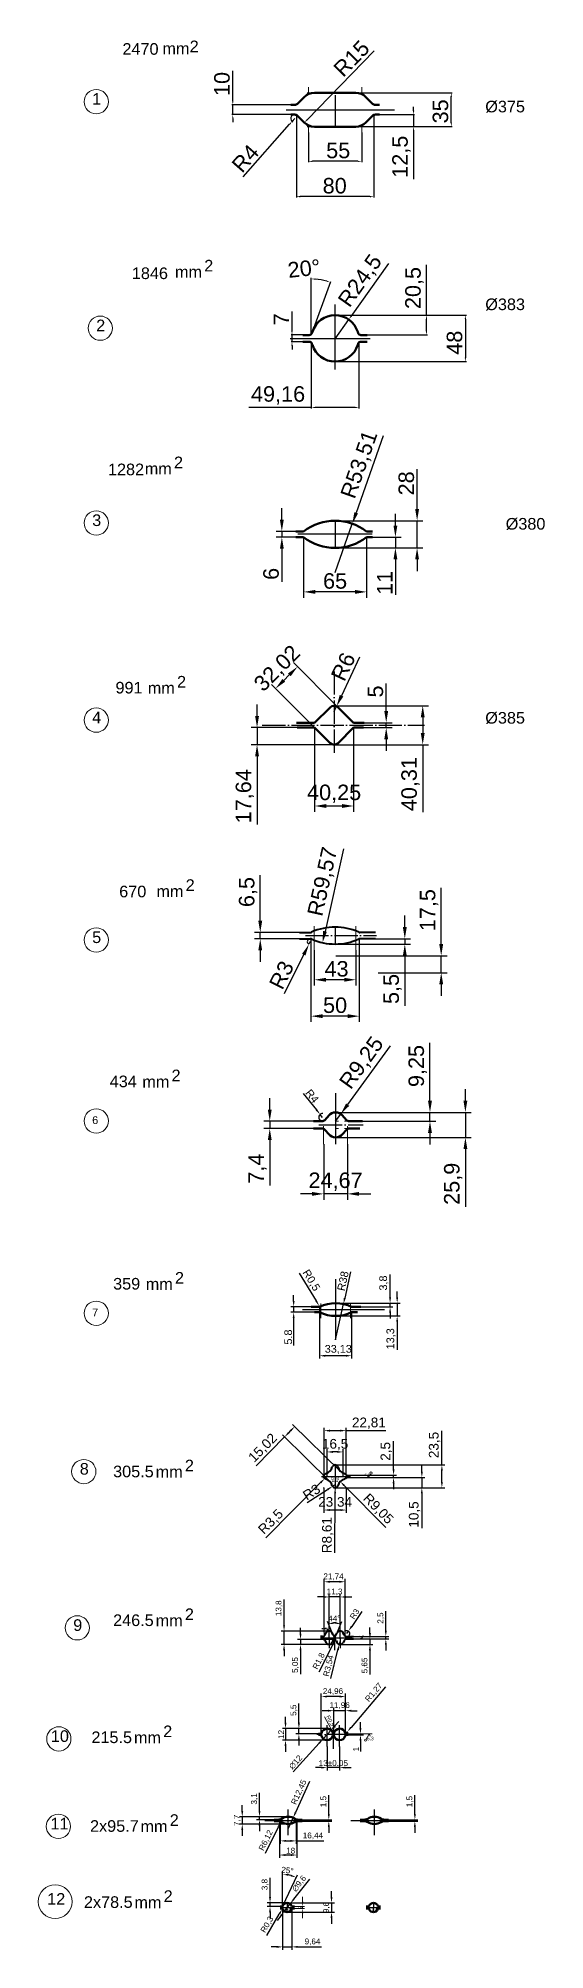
# Model space of a CAD drawing. Header units: millimetres. Extents: x 1526 to 31626, y -4643 to 9189.
# Drawn here: x 21651 to 22175, y -1863 to 112 of the extents above; entities that cross this region are included whole.
import ezdxf

# ---------------------------------------------------------------- set-up
doc = ezdxf.new("R2010")
doc.units = ezdxf.units.MM
doc.linetypes.add('ACAD_ISO04W100', pattern=[30, 24, -3, 0, -3])
for name, color, linetype, lineweight in [('Main', 1, 'Continuous', 40), ('контурная', 7, 'Continuous', 50), ('осевые', 1, 'ACAD_ISO04W100', 25), ('размерные', 7, 'Continuous', 25), ('тонкая', 7, 'Continuous', 20), ('тонкий', 7, 'Continuous', 20), ('图层4', 250, 'Continuous', 13)]:
    doc.layers.add(name, color=color, linetype=linetype, lineweight=lineweight)
doc.layers.add('осевая', color=4, linetype='Continuous')
doc.styles.add('s1v3.5', font='arial.ttf', dxfattribs={"width": 0.7, "height": 3.5})
doc.styles.add('s1v4', font='arial.ttf', dxfattribs={"height": 4})
doc.styles.add('s1x3', font='times.ttf', dxfattribs={"height": 3})
doc.styles.add('s2v4', font='arial.ttf', dxfattribs={"height": 8})
doc.styles.get("Standard").update_dxf_attribs({"font": 'arial.ttf'})
doc.dimstyles.new('ISO-25', dxfattribs={"dimtxt": 2.5, "dimasz": 2.5, "dimexe": 1.25, "dimexo": 0.625, "dimtad": 1, "dimtxsty": 'Standard', "dimcen": 2.5, "dimadec": 0, "dimazin": 0, "dimtfac": 1, "dimtmove": 0, "dimatfit": 3, "dimfxl": 1, "dimarcsym": 0})
doc.dimstyles.new('ISO-25$0', dxfattribs={"dimscale": 2, "dimtxt": 4, "dimasz": 3, "dimexe": 0.5, "dimexo": 0, "dimgap": 1, "dimtad": 1, "dimtxsty": 'Standard', "dimcen": 3, "dimclrd": 150, "dimclre": 150, "dimadec": 0, "dimazin": 0, "dimtfac": 1, "dimtmove": 0, "dimatfit": 3, "dimfxl": 1, "dimlwd": -1, "dimarcsym": 0})
doc.dimstyles.new('ISO-25$4', dxfattribs={"dimscale": 3, "dimtxt": 4, "dimasz": 1, "dimexe": 0, "dimexo": 1, "dimtad": 1, "dimtih": 1, "dimtoh": 1, "dimtxsty": 'Standard', "dimcen": 2, "dimclrd": 5, "dimclre": 5, "dimclrt": 3, "dimadec": 0, "dimazin": 0, "dimtfac": 1, "dimtmove": 0, "dimatfit": 3, "dimfxl": 1, "dimarcsym": 0})
doc.dimstyles.new('s1v3.5', dxfattribs={"dimtxt": 3.5, "dimasz": 5, "dimexe": 2, "dimexo": 0.2, "dimtad": 1, "dimtxsty": 's1v3.5', "dimcen": 2, "dimclrd": 3, "dimclre": 1, "dimclrt": 256, "dimadec": 0, "dimazin": 0, "dimtfac": 1, "dimtmove": 0, "dimatfit": 3, "dimfxl": 1, "dimlwd": -1, "dimlwe": -1, "dimarcsym": 0})
doc.dimstyles.new('s1v4', dxfattribs={"dimtxt": 4, "dimasz": 1.5, "dimexe": 1, "dimexo": 0, "dimgap": 0.7, "dimtad": 1, "dimtxsty": 'Standard', "dimcen": 1, "dimadec": 0, "dimazin": 0, "dimtfac": 1, "dimtix": 1, "dimtmove": 0, "dimatfit": 3, "dimfxl": 1, "dimlwd": -1, "dimlwe": 20, "dimarcsym": 0})
doc.dimstyles.new('s2v4', dxfattribs={"dimtxt": 8, "dimasz": 6, "dimexe": 3, "dimexo": 0, "dimgap": 1.5, "dimtad": 1, "dimtxsty": 'Standard', "dimcen": 2.5, "dimadec": 0, "dimazin": 0, "dimtfac": 1, "dimtmove": 0, "dimatfit": 3, "dimfxl": 1, "dimarcsym": 0})
doc.dimstyles.new('s2v4$0', dxfattribs={"dimtxt": 8, "dimasz": 6, "dimexe": 3, "dimexo": 0, "dimgap": 1.5, "dimtad": 1, "dimtxsty": 'Standard', "dimcen": 2.5, "dimadec": 0, "dimazin": 0, "dimtfac": 1, "dimtmove": 0, "dimatfit": 3, "dimfxl": 1, "dimarcsym": 0})
doc.dimstyles.new('s4v4', dxfattribs={"dimtxt": 16, "dimasz": 12, "dimexe": 6, "dimexo": 0, "dimgap": 3, "dimtad": 1, "dimtxsty": 'Standard', "dimcen": 2.5, "dimadec": 0, "dimazin": 0, "dimtfac": 1, "dimtmove": 0, "dimatfit": 3, "dimfxl": 1, "dimarcsym": 0})

msp = doc.modelspace()

# ---------------------------------------------------------------- texts
at = {"layer": 'тонкая'}
for s, height, style, p in [('2', 12, 's1v4', (21822.83247, -128.79812)), ('1846', 12, 's1v4', (21748.08226, -136.6521)), ('mm', 12, 's1v4', (21792.62257, -135.23176)), ('1282', 12, 's1v4', (21723.39983, -339.27351)), ('mm', 12, 's1v4', (21761.38406, -338.47561)), ('2', 12, 's1v4', (21791.59396, -332.04198)), ('991', 12, 's1v4', (21731.19657, -564.74664)), ('2', 12, 's1v4', (21794.7216, -558.6148)), ('mm', 12, 's1v4', (21764.5117, -565.04844)), ('670', 12, 's1v4', (21735.02627, -775.3246)), ('mm', 12, 's1v4', (21773.45008, -775.13771)), ('2', 12, 's1v4', (21803.65998, -768.70407)), ('434', 12, 's1v4', (21725.21657, -971.5004)), ('mm', 12, 's1v4', (21758.89881, -971.80221)), ('2', 12, 's1v4', (21789.10871, -965.36857)), ('2', 12, 's1v4', (21792.61192, -1174.41653)), ('359', 12, 's1v4', (21728.71979, -1180.54837)), ('mm', 12, 's1v4', (21762.40202, -1180.85017)), ('305.5', 12, 's1v4', (21728.71979, -1374.45397)), ('2', 12, 's1v4', (21802.86501, -1368.32214)), ('mm', 12, 's1v4', (21772.65511, -1374.75578)), ('6.3', 2.5, 's1x3', (21988.50312, -1373.06571)), ('246.5', 12, 's1v4', (21728.71979, -1528.12774)), ('mm', 12, 's1v4', (21772.65511, -1528.42954)), ('2', 12, 's1v4', (21802.86501, -1521.9959)), ('6.3', 1.6, 's1x3', (21982.76184, -1539.65587)), ('215.5', 12, 's1v4', (21706.30805, -1649.05127)), ('2', 12, 's1v4', (21780.45328, -1642.91943)), ('mm', 12, 's1v4', (21750.24338, -1649.35307)), ('6.3', 3.6, 's1v4', (21990.87394, -1646.11261)), ('2x95.7', 12, 's1v4', (21704.86183, -1740.72213)), ('mm', 12, 's1v4', (21756.9916, -1741.02393)), ('2', 12, 's1v4', (21787.2015, -1734.5903)), ('2x78.5', 12, 's1v4', (21698.58001, -1819.29692)), ('mm', 12, 's1v4', (21750.70978, -1819.59872)), ('2', 12, 's1v4', (21780.91968, -1813.16508))]:
    msp.add_text(s, height=height, dxfattribs=dict(at, style=style)).set_placement(p)
at = {"layer": 'тонкая', "style": 's1x3'}
for p in [(21908.17447, -1821.72768), (21997.12083, -1821.72768)]:
    msp.add_text('6.3', height=1.6, rotation=10, dxfattribs=at).set_placement(p)
at = {"layer": 'тонкий'}
for s, height, style, p in [('2470', 12, 's1v4', (21738.34269, 95.09336)), ('mm', 12, 's1v4', (21779.65905, 95.56681)), ('2', 12, 's1v4', (21807.79718, 97.71135)), ('1', 12, 's1v4', (21707.10573, 43.43656)), ('%%C375', 12, 's1v4', (22113.12961, 35.57566)), ('%%C383', 12, 's1v4', (22113.12961, -168.73125)), ('2', 12, 's1v4', (21711.26877, -190.54692)), ('3', 12, 's1v4', (21707.10573, -391.75821)), ('%%C380', 12, 's1v4', (22134.22035, -395.46995)), ('4', 12, 's1v4', (21707.10573, -595.42696)), ('%%C385', 12, 's1v4', (22113.12961, -595.89175)), ('5', 12, 's1v4', (21707.10573, -822.56823)), ('6', 8, 's2v4', (21707.10573, -1009.50391)), ('7', 8, 's2v4', (21707.10573, -1208.13892)), ('8', 12, 's1v4', (21694.26512, -1371.7129)), ('9', 12, 's1v4', (21687.50584, -1533.17198)), ('10', 12, 's1v4', (21664.42752, -1647.85127)), ('11', 12, 's1v4', (21664.01634, -1738.25866)), ('12', 12, 's1v4', (21660.63665, -1816.0468))]:
    msp.add_text(s, height=height, dxfattribs=dict(at, style=style)).set_placement(p)

# ---------------------------------------------------------------- blocks, each defined once
blk = doc.blocks.new('*D1876')
at = {"layer": 'Defpoints', "color": 0, "transparency": 16777216}
for p in [(21880.7, -818.1), (21921.2, -811.6), (21921.2, -818.1)]:
    blk.add_point(p, dxfattribs=at)
at = {"layer": 'размерные', "color": 0, "lineweight": -2, "transparency": 16777216}
for p, q in [((21880.7, -799.6), (21880.7, -752.3)), ((21921.2, -811.6), (21874.7, -811.6)), ((21921.2, -818.1), (21874.7, -818.1)), ((21880.7, -818.1), (21880.7, -811.6)), ((21880.7, -830.1), (21880.7, -842.1))]:
    blk.add_line(p, q, dxfattribs=at)
at = {"layer": 'размерные', "color": 0, "transparency": 16777216}
for points in [[(21878.7, -799.6), (21882.7, -799.6), (21880.7, -811.6)], [(21878.7, -830.1), (21882.7, -830.1), (21880.7, -818.1)]]:
    blk.add_solid(points, dxfattribs=at)
at = {"layer": 'размерные', "color": 0, "transparency": 16777216, "insert": (21868.1, -769.9), "char_height": 16, "attachment_point": 5, "rotation": 90}
blk.add_mtext('6,5', dxfattribs=at)
blk = doc.blocks.new('*D1877')
at = {"layer": 'Defpoints', "color": 0, "transparency": 16777216}
for p in [(21933, -818.2), (21983, -818.2), (21933, -898.1)]:
    blk.add_point(p, dxfattribs=at)
at = {"layer": 'размерные', "color": 0, "lineweight": -2, "transparency": 16777216}
for p, q in [((21933, -818.2), (21933, -904.1)), ((21983, -818.2), (21983, -904.1)), ((21971, -898.1), (21945, -898.1))]:
    blk.add_line(p, q, dxfattribs=at)
at = {"layer": 'размерные', "color": 0, "transparency": 16777216}
for points in [[(21945, -896.1), (21945, -900.1), (21933, -898.1)], [(21971, -896.1), (21971, -900.1), (21983, -898.1)]]:
    blk.add_solid(points, dxfattribs=at)
at = {"layer": 'размерные', "color": 0, "transparency": 16777216, "insert": (21958, -886.9), "char_height": 16, "attachment_point": 5}
blk.add_mtext('50', dxfattribs=at)
blk = doc.blocks.new('*D1886')
at = {"layer": 'Defpoints', "color": 0, "transparency": 16777216}
for p in [(21958, -823.6), (21999.8, -818.1), (22030, -818.1)]:
    blk.add_point(p, dxfattribs=at)
at = {"layer": 'размерные', "color": 0, "lineweight": -2, "transparency": 16777216}
for p, q in [((22030, -806.1), (22030, -794.1)), ((21958, -823.6), (22036, -823.6)), ((21999.8, -818.1), (22036, -818.1)), ((22030, -818.1), (22030, -823.6)), ((22030, -835.6), (22030, -887.6))]:
    blk.add_line(p, q, dxfattribs=at)
at = {"layer": 'размерные', "color": 0, "transparency": 16777216}
for points in [[(22028, -806.1), (22032, -806.1), (22030, -818.1)], [(22028, -835.6), (22032, -835.6), (22030, -823.6)]]:
    blk.add_solid(points, dxfattribs=at)
at = {"layer": 'размерные', "color": 0, "transparency": 16777216, "insert": (22017.4, -870), "char_height": 16, "attachment_point": 5, "rotation": 90}
blk.add_mtext('5,5', dxfattribs=at)
blk = doc.blocks.new('*D1878')
at = {"layer": 'Defpoints', "color": 0, "transparency": 16777216}
for p in [(21958.7, -835.7), (22067.6, -835.7), (22002.6, -853.2)]:
    blk.add_point(p, dxfattribs=at)
at = {"layer": 'размерные', "color": 0, "lineweight": -2, "transparency": 16777216}
for p, q in [((22067.6, -823.7), (22067.6, -765.5)), ((21958.7, -835.7), (22073.6, -835.7)), ((22067.6, -853.2), (22067.6, -835.7)), ((22002.6, -853.2), (22073.6, -853.2)), ((22067.6, -865.2), (22067.6, -877.2))]:
    blk.add_line(p, q, dxfattribs=at)
at = {"layer": 'размерные', "color": 0, "transparency": 16777216}
for points in [[(22065.6, -823.7), (22069.6, -823.7), (22067.6, -835.7)], [(22065.6, -865.2), (22069.6, -865.2), (22067.6, -853.2)]]:
    blk.add_solid(points, dxfattribs=at)
at = {"layer": 'размерные', "color": 0, "transparency": 16777216, "insert": (22055, -788.6), "char_height": 16, "attachment_point": 5, "rotation": 90}
blk.add_mtext('17,5', dxfattribs=at)
blk = doc.blocks.new('*D1887')
at = {"layer": 'Defpoints', "color": 0, "transparency": 16777216}
for p in [(21936.5, -830), (21979.5, -830), (21936.5, -860.5)]:
    blk.add_point(p, dxfattribs=at)
at = {"layer": 'размерные', "color": 0, "lineweight": -2, "transparency": 16777216}
for p, q in [((21936.5, -830), (21936.5, -866.5)), ((21979.5, -830), (21979.5, -866.5)), ((21967.5, -860.5), (21948.5, -860.5))]:
    blk.add_line(p, q, dxfattribs=at)
at = {"layer": 'размерные', "color": 0, "transparency": 16777216}
for points in [[(21948.5, -858.5), (21948.5, -862.5), (21936.5, -860.5)], [(21967.5, -858.5), (21967.5, -862.5), (21979.5, -860.5)]]:
    blk.add_solid(points, dxfattribs=at)
at = {"layer": 'размерные', "color": 0, "transparency": 16777216, "insert": (21959.5, -849.3), "char_height": 16, "attachment_point": 5}
blk.add_mtext('43', dxfattribs=at)
blk = doc.blocks.new('*D1888')
at = {"layer": 'Defpoints', "color": 0, "transparency": 16777216}
for p in [(21931, -823.8), (21932.3, -821.1)]:
    blk.add_point(p, dxfattribs=at)
at = {"layer": 'размерные', "color": 0, "lineweight": -2, "transparency": 16777216}
for p, q in [((21932.3, -821.1), (21931, -823.8)), ((21905.7, -874.8), (21925.7, -834.5))]:
    blk.add_line(p, q, dxfattribs=at)
blk.add_arc((21932.3, -821.1), 3, 90, 243.6111, dxfattribs=at)
at = {"layer": 'размерные', "color": 0, "transparency": 16777216}
blk.add_solid([(21923.9, -833.7), (21927.4, -835.4), (21931, -823.8)], dxfattribs=at)
at = {"layer": 'размерные', "color": 0, "transparency": 16777216, "insert": (21902.7, -855.6), "char_height": 16, "attachment_point": 5, "rotation": 63.6111}
blk.add_mtext('R3', dxfattribs=at)
blk = doc.blocks.new('*D1889')
at = {"layer": 'Defpoints', "color": 0, "transparency": 16777216}
for p in [(21958, -764), (21945, -822.2)]:
    blk.add_point(p, dxfattribs=at)
at = {"layer": 'размерные', "color": 0, "lineweight": -2, "transparency": 16777216}
blk.add_line((21966.7, -725.3), (21947.6, -810.5), dxfattribs=at)
at = {"layer": 'размерные', "color": 0, "transparency": 16777216}
blk.add_solid([(21945.6, -810), (21949.5, -810.9), (21945, -822.2)], dxfattribs=at)
at = {"layer": 'размерные', "color": 0, "transparency": 16777216, "insert": (21946.1, -759.3), "char_height": 16, "attachment_point": 5, "rotation": 77.385}
blk.add_mtext('R59,57', dxfattribs=at)
blk = doc.blocks.new('*D1890')
at = {"layer": 'Defpoints', "color": 0, "transparency": 16777216}
for p in [(21984.3, -595), (21984.3, -600), (22010.8, -595)]:
    blk.add_point(p, dxfattribs=at)
at = {"layer": 'размерные', "color": 0, "lineweight": -2, "transparency": 16777216}
for p, q in [((22010.8, -583), (22010.8, -554.4)), ((21984.3, -595), (22016.8, -595)), ((21984.3, -600), (22016.8, -600)), ((22010.8, -600), (22010.8, -595)), ((22010.8, -612), (22010.8, -624))]:
    blk.add_line(p, q, dxfattribs=at)
at = {"layer": 'размерные', "color": 0, "transparency": 16777216}
for points in [[(22008.8, -583), (22012.8, -583), (22010.8, -595)], [(22008.8, -612), (22012.8, -612), (22010.8, -600)]]:
    blk.add_solid(points, dxfattribs=at)
at = {"layer": 'размерные', "color": 0, "transparency": 16777216, "insert": (21999.7, -562.7), "char_height": 16, "attachment_point": 5, "rotation": 90}
blk.add_mtext('5', dxfattribs=at)
blk = doc.blocks.new('*D1879')
at = {"layer": 'Defpoints', "color": 0, "transparency": 16777216}
for p in [(21957, -577.4), (21957, -617.7), (22048.5, -617.7)]:
    blk.add_point(p, dxfattribs=at)
at = {"layer": 'размерные', "color": 0, "lineweight": -2, "transparency": 16777216}
for p, q in [((21957, -577.4), (22054.5, -577.4)), ((22048.5, -589.4), (22048.5, -605.7)), ((21957, -617.7), (22054.5, -617.7)), ((22048.5, -617.7), (22048.5, -687.2))]:
    blk.add_line(p, q, dxfattribs=at)
at = {"layer": 'размерные', "color": 0, "transparency": 16777216}
for points in [[(22046.5, -589.4), (22050.5, -589.4), (22048.5, -577.4)], [(22046.5, -605.7), (22050.5, -605.7), (22048.5, -617.7)]]:
    blk.add_solid(points, dxfattribs=at)
at = {"layer": 'размерные', "color": 0, "transparency": 16777216, "insert": (22035.9, -658.4), "char_height": 16, "attachment_point": 5, "rotation": 90}
blk.add_mtext('40,31', dxfattribs=at)
blk = doc.blocks.new('*D1891')
at = {"layer": 'Defpoints', "color": 0, "transparency": 16777216}
for p in [(21919.2, -537.1), (21959.5, -577.4), (21936.9, -600)]:
    blk.add_point(p, dxfattribs=at)
at = {"layer": 'размерные', "color": 0, "lineweight": -2, "transparency": 16777216}
for p, q in [((21959.5, -577.4), (21914.9, -532.8)), ((21905, -551.2), (21910.7, -545.5)), ((21936.9, -600), (21892.3, -555.5))]:
    blk.add_line(p, q, dxfattribs=at)
at = {"layer": 'размерные', "color": 0, "transparency": 16777216}
for points in [[(21903.6, -549.8), (21906.4, -552.6), (21896.5, -559.7)], [(21909.3, -544.1), (21912.1, -547), (21919.2, -537.1)]]:
    blk.add_solid(points, dxfattribs=at)
at = {"layer": 'размерные', "color": 0, "transparency": 16777216, "insert": (21898.9, -539.5), "char_height": 16, "attachment_point": 5, "rotation": 45}
blk.add_mtext('32,02', dxfattribs=at)
blk = doc.blocks.new('*D1892')
at = {"layer": 'Defpoints', "color": 0, "transparency": 16777216}
for p in [(21936.9, -600), (21977.1, -600), (21936.9, -681)]:
    blk.add_point(p, dxfattribs=at)
at = {"layer": 'размерные', "color": 0, "lineweight": -2, "transparency": 16777216}
for p, q in [((21936.9, -600), (21936.9, -687)), ((21977.1, -600), (21977.1, -687)), ((21965.1, -681), (21948.9, -681))]:
    blk.add_line(p, q, dxfattribs=at)
at = {"layer": 'размерные', "color": 0, "transparency": 16777216}
for points in [[(21948.9, -679), (21948.9, -683), (21936.9, -681)], [(21965.1, -679), (21965.1, -683), (21977.1, -681)]]:
    blk.add_solid(points, dxfattribs=at)
at = {"layer": 'размерные', "color": 0, "transparency": 16777216, "insert": (21957, -668.4), "char_height": 16, "attachment_point": 5}
blk.add_mtext('40,25', dxfattribs=at)
blk = doc.blocks.new('*D1893')
at = {"layer": 'Defpoints', "color": 0, "transparency": 16777216}
for p in [(21957, -583.4), (21959.6, -577.9)]:
    blk.add_point(p, dxfattribs=at)
at = {"layer": 'размерные', "color": 0, "lineweight": -2, "transparency": 16777216}
for p, q in [((21983.3, -527.4), (21964.7, -567.1)), ((21957, -583.4), (21959.6, -577.9))]:
    blk.add_line(p, q, dxfattribs=at)
at = {"layer": 'размерные', "color": 0, "transparency": 16777216}
blk.add_solid([(21962.8, -566.2), (21966.5, -567.9), (21959.6, -577.9)], dxfattribs=at)
at = {"layer": 'размерные', "color": 0, "transparency": 16777216, "insert": (21966.4, -537.1), "char_height": 16, "attachment_point": 5, "rotation": 64.8631}
blk.add_mtext('R6', dxfattribs=at)
blk = doc.blocks.new('*D1880')
at = {"layer": 'Defpoints', "color": 0, "transparency": 16777216}
for p in [(21986.8, 55.8), (22078, 55.8), (22022.5, 20.8)]:
    blk.add_point(p, dxfattribs=at)
at = {"layer": '图层4', "color": 0, "lineweight": -2, "transparency": 16777216}
for p, q in [((21986.8, 55.8), (22079, 55.8)), ((22078, 24.8), (22078, 51.8)), ((22022.5, 20.8), (22079, 20.8))]:
    blk.add_line(p, q, dxfattribs=at)
at = {"layer": '图层4', "color": 0, "transparency": 16777216}
for points in [[(22077.4, 51.8), (22078.7, 51.8), (22078, 55.8)], [(22077.4, 24.8), (22078.7, 24.8), (22078, 20.8)]]:
    blk.add_solid(points, dxfattribs=at)
at = {"layer": '图层4', "color": 0, "lineweight": 13, "transparency": 16777216, "insert": (22066.9, 36.6), "char_height": 16, "attachment_point": 5, "rotation": 90}
blk.add_mtext('35', dxfattribs=at)
blk = doc.blocks.new('*D1894')
at = {"layer": 'Defpoints', "color": 0, "transparency": 16777216}
for p in [(21852.3, 43.3), (21912.8, 43.3), (21912.2, 33.3)]:
    blk.add_point(p, dxfattribs=at)
at = {"layer": '图层4', "color": 0, "lineweight": -2, "transparency": 16777216}
for p, q in [((21852.3, 47.3), (21852.3, 78.6)), ((21912.8, 43.3), (21851.3, 43.3)), ((21852.3, 33.3), (21852.3, 43.3)), ((21912.2, 33.3), (21851.3, 33.3)), ((21852.3, 29.3), (21852.3, 25.3))]:
    blk.add_line(p, q, dxfattribs=at)
at = {"layer": '图层4', "color": 0, "transparency": 16777216}
for points in [[(21851.7, 47.3), (21853, 47.3), (21852.3, 43.3)], [(21851.7, 29.3), (21853, 29.3), (21852.3, 33.3)]]:
    blk.add_solid(points, dxfattribs=at)
at = {"layer": '图层4', "color": 0, "lineweight": 13, "transparency": 16777216, "insert": (21841.2, 64.9), "char_height": 16, "attachment_point": 5, "rotation": 90}
blk.add_mtext('10', dxfattribs=at)
blk = doc.blocks.new('*D1895')
at = {"layer": 'Defpoints', "color": 0, "transparency": 16777216}
for p in [(21986.8, 20.8), (22003.7, 33.3), (22039.1, 20.8)]:
    blk.add_point(p, dxfattribs=at)
at = {"layer": '图层4', "color": 0, "lineweight": -2, "transparency": 16777216}
for p, q in [((22039.1, 37.3), (22039.1, 41.3)), ((21986.8, 20.8), (22040.1, 20.8)), ((22003.7, 33.3), (22040.1, 33.3)), ((22039.1, 33.3), (22039.1, 20.8)), ((22039.1, 16.8), (22039.1, -33.4))]:
    blk.add_line(p, q, dxfattribs=at)
at = {"layer": '图层4', "color": 0, "transparency": 16777216}
for points in [[(22038.4, 37.3), (22039.8, 37.3), (22039.1, 33.3)], [(22038.4, 16.8), (22039.8, 16.8), (22039.1, 20.8)]]:
    blk.add_solid(points, dxfattribs=at)
at = {"layer": '图层4', "color": 0, "lineweight": 13, "transparency": 16777216, "insert": (22026.5, -10.3), "char_height": 16, "attachment_point": 5, "rotation": 90}
blk.add_mtext('12,5', dxfattribs=at)
blk = doc.blocks.new('*D1896')
at = {"layer": 'Defpoints', "color": 0, "transparency": 16777216}
for p in [(21930.5, 14.9), (21985.5, 14.9), (21930.5, -15)]:
    blk.add_point(p, dxfattribs=at)
at = {"layer": '图层4', "color": 0, "lineweight": -2, "transparency": 16777216}
for p, q in [((21930.5, 14.9), (21930.5, -16)), ((21985.5, 14.9), (21985.5, -16)), ((21981.5, -15), (21934.5, -15))]:
    blk.add_line(p, q, dxfattribs=at)
at = {"layer": '图层4', "color": 0, "transparency": 16777216}
for points in [[(21934.5, -14.4), (21934.5, -15.7), (21930.5, -15)], [(21981.5, -14.4), (21981.5, -15.7), (21985.5, -15)]]:
    blk.add_solid(points, dxfattribs=at)
at = {"layer": '图层4', "color": 0, "lineweight": 13, "transparency": 16777216, "insert": (21961.2, -3.9), "char_height": 16, "attachment_point": 5}
blk.add_mtext('55', dxfattribs=at)
blk = doc.blocks.new('*D1897')
at = {"layer": 'Defpoints', "color": 0, "transparency": 16777216}
for p in [(21918, 33.3), (21998, 33.3), (21918, -51.5)]:
    blk.add_point(p, dxfattribs=at)
at = {"layer": '图层4', "color": 0, "lineweight": -2, "transparency": 16777216}
for p, q in [((21918, 33.3), (21918, -52.5)), ((21998, 33.3), (21998, -52.5)), ((21994, -51.5), (21922, -51.5))]:
    blk.add_line(p, q, dxfattribs=at)
at = {"layer": '图层4', "color": 0, "transparency": 16777216}
for points in [[(21922, -50.8), (21922, -52.2), (21918, -51.5)], [(21994, -50.8), (21994, -52.2), (21998, -51.5)]]:
    blk.add_solid(points, dxfattribs=at)
at = {"layer": '图层4', "color": 0, "lineweight": 13, "transparency": 16777216, "insert": (21957.6, -40.3), "char_height": 16, "attachment_point": 5}
blk.add_mtext('80', dxfattribs=at)
blk = doc.blocks.new('*D1881')
at = {"layer": 'Defpoints', "color": 0, "transparency": 16777216}
for p in [(21926.2, 25), (21936.7, 35.8)]:
    blk.add_point(p, dxfattribs=at)
at = {"layer": '图层4', "color": 0, "lineweight": -2, "transparency": 16777216}
blk.add_line((21998.5, 99.3), (21929, 27.9), dxfattribs=at)
at = {"layer": '图层4', "color": 0, "transparency": 16777216}
blk.add_solid([(21928.5, 28.3), (21929.5, 27.4), (21926.2, 25)], dxfattribs=at)
at = {"layer": '图层4', "color": 0, "lineweight": 13, "transparency": 16777216, "insert": (21975, 91.2), "char_height": 16, "attachment_point": 5, "rotation": 45.812}
blk.add_mtext('R15', dxfattribs=at)
blk = doc.blocks.new('*D1882')
at = {"layer": 'Defpoints', "color": 0, "transparency": 16777216}
for p in [(21913.7, 26.3), (21916.3, 29.3)]:
    blk.add_point(p, dxfattribs=at)
at = {"layer": '图层4', "color": 0, "lineweight": -2, "transparency": 16777216}
for p, q in [((21863.1, -31.2), (21911, 23.3)), ((21916.3, 29.3), (21913.7, 26.3))]:
    blk.add_line(p, q, dxfattribs=at)
blk.add_arc((21916.3, 29.3), 4, 90, 242.9693, dxfattribs=at)
at = {"layer": '图层4', "color": 0, "transparency": 16777216}
blk.add_solid([(21910.5, 23.7), (21911.5, 22.8), (21913.7, 26.3)], dxfattribs=at)
at = {"layer": '图层4', "color": 0, "lineweight": 13, "transparency": 16777216, "insert": (21865.3, -12), "char_height": 16, "attachment_point": 5, "rotation": 48.6454}
blk.add_mtext('R4', dxfattribs=at)
blk = doc.blocks.new('*D1898')
at = {"layer": 'Defpoints', "color": 0, "transparency": 16777216}
for p in [(21958, -173.9), (21958, -221.9), (22092.6, -221.9)]:
    blk.add_point(p, dxfattribs=at)
at = {"layer": '图层4', "color": 0, "lineweight": -2, "transparency": 16777216}
for p, q in [((21958, -173.9), (22093.6, -173.9)), ((22092.6, -177.9), (22092.6, -217.9)), ((21958, -221.9), (22093.6, -221.9))]:
    blk.add_line(p, q, dxfattribs=at)
at = {"layer": '图层4', "color": 0, "transparency": 16777216}
for points in [[(22091.9, -177.9), (22093.2, -177.9), (22092.6, -173.9)], [(22091.9, -217.9), (22093.2, -217.9), (22092.6, -221.9)]]:
    blk.add_solid(points, dxfattribs=at)
at = {"layer": '图层4', "color": 0, "lineweight": 13, "transparency": 16777216, "insert": (22081.4, -202.4), "char_height": 16, "attachment_point": 5, "rotation": 90}
blk.add_mtext('48', dxfattribs=at)
blk = doc.blocks.new('*D1899')
at = {"layer": 'Defpoints', "color": 0, "transparency": 16777216}
for p in [(21933.4, -201.4), (21982.6, -201.4), (21933.4, -269.4)]:
    blk.add_point(p, dxfattribs=at)
at = {"layer": '图层4', "color": 0, "lineweight": -2, "transparency": 16777216}
for p, q in [((21933.4, -201.4), (21933.4, -270.4)), ((21982.6, -201.4), (21982.6, -270.4)), ((21933.4, -269.4), (21868.8, -269.4)), ((21978.6, -269.4), (21937.4, -269.4))]:
    blk.add_line(p, q, dxfattribs=at)
at = {"layer": '图层4', "color": 0, "transparency": 16777216}
for points in [[(21937.4, -268.7), (21937.4, -270), (21933.4, -269.4)], [(21978.6, -268.7), (21978.6, -270), (21982.6, -269.4)]]:
    blk.add_solid(points, dxfattribs=at)
at = {"layer": '图层4', "color": 0, "lineweight": 13, "transparency": 16777216, "insert": (21899.1, -256.8), "char_height": 16, "attachment_point": 5}
blk.add_mtext('49,16', dxfattribs=at)
blk = doc.blocks.new('*D1900')
at = {"layer": 'Defpoints', "color": 0, "transparency": 16777216}
for p in [(21913.5, -194.4), (21924.7, -194.4), (21924.7, -201.4)]:
    blk.add_point(p, dxfattribs=at)
at = {"layer": '图层4', "color": 0, "lineweight": -2, "transparency": 16777216}
for p, q in [((21913.5, -190.4), (21913.5, -170.1)), ((21924.7, -194.4), (21912.5, -194.4)), ((21913.5, -201.4), (21913.5, -194.4)), ((21924.7, -201.4), (21912.5, -201.4)), ((21913.5, -205.4), (21913.5, -209.4))]:
    blk.add_line(p, q, dxfattribs=at)
at = {"layer": '图层4', "color": 0, "transparency": 16777216}
for points in [[(21912.8, -190.4), (21914.1, -190.4), (21913.5, -194.4)], [(21912.8, -205.4), (21914.1, -205.4), (21913.5, -201.4)]]:
    blk.add_solid(points, dxfattribs=at)
at = {"layer": '图层4', "color": 0, "lineweight": 13, "transparency": 16777216, "insert": (21902.5, -178.2), "char_height": 16, "attachment_point": 5, "rotation": 90}
blk.add_mtext('7', dxfattribs=at)
blk = doc.blocks.new('*D1901')
at = {"layer": 'Defpoints', "color": 0, "transparency": 16777216}
for p in [(21972.1, -178.4), (21958, -198.4)]:
    blk.add_point(p, dxfattribs=at)
at = {"layer": '图层4', "color": 0, "lineweight": -2, "transparency": 16777216}
for p, q in [((22013.1, -120.5), (21974.4, -175.2)), ((21958, -198.4), (21972.1, -178.4))]:
    blk.add_line(p, q, dxfattribs=at)
at = {"layer": '图层4', "color": 0, "transparency": 16777216}
blk.add_solid([(21973.9, -174.8), (21975, -175.5), (21972.1, -178.4)], dxfattribs=at)
at = {"layer": '图层4', "color": 0, "lineweight": 13, "transparency": 16777216, "insert": (21984.7, -138.9), "char_height": 16, "attachment_point": 5, "rotation": 54.7056}
blk.add_mtext('R24,5', dxfattribs=at)
blk = doc.blocks.new('*D1902')
at = {"layer": 'Defpoints', "color": 0, "transparency": 16777216}
for p in [(21991.3, -173.9), (22052.5, -173.9), (21991.3, -194.4)]:
    blk.add_point(p, dxfattribs=at)
at = {"layer": '图层4', "color": 0, "lineweight": -2, "transparency": 16777216}
for p, q in [((22052.5, -173.9), (22052.5, -122)), ((21991.3, -173.9), (22053.5, -173.9)), ((21991.3, -194.4), (22053.5, -194.4)), ((22052.5, -190.4), (22052.5, -177.9))]:
    blk.add_line(p, q, dxfattribs=at)
at = {"layer": '图层4', "color": 0, "transparency": 16777216}
for points in [[(22051.8, -177.9), (22053.1, -177.9), (22052.5, -173.9)], [(22051.8, -190.4), (22053.1, -190.4), (22052.5, -194.4)]]:
    blk.add_solid(points, dxfattribs=at)
at = {"layer": '图层4', "color": 0, "lineweight": 13, "transparency": 16777216, "insert": (22039.9, -145.9), "char_height": 16, "attachment_point": 5, "rotation": 90}
blk.add_mtext('20,5', dxfattribs=at)
blk = doc.blocks.new('*D1903')
at = {"layer": 'Defpoints', "color": 0, "transparency": 16777216}
for p in [(21946.7, -138.1), (21933.4, -185.9), (21933.4, -194.4), (21934.1, -192.5), (21934.6, -191.2)]:
    blk.add_point(p, dxfattribs=at)
at = {"layer": '图层4', "color": 0, "lineweight": -2, "transparency": 16777216}
for p, q in [((21933.4, -185.9), (21933.4, -135.5)), ((21934.6, -191.2), (21953.5, -139.1))]:
    blk.add_line(p, q, dxfattribs=at)
blk.add_arc((21933.4, -194.4), 57.9, 73.9599, 86.0401, dxfattribs=at)
at = {"layer": '图层4', "color": 0, "transparency": 16777216}
for points in [[(21937.4, -137.3), (21937.4, -136), (21933.4, -136.5)], [(21949.6, -138.2), (21949.2, -139.4), (21953.2, -140)]]:
    blk.add_solid(points, dxfattribs=at)
at = {"layer": '图层4', "color": 0, "lineweight": 13, "transparency": 16777216, "insert": (21925.9, -125.8), "char_height": 16, "attachment_point": 5, "rotation": 6.218}
blk.add_mtext('20°', dxfattribs=at)
blk = doc.blocks.new('*D1904')
at = {"layer": 'Defpoints', "color": 0, "transparency": 16777216}
for p in [(21890.5, -1006.7), (21935.5, -1006.7), (21935.5, -1014.1)]:
    blk.add_point(p, dxfattribs=at)
at = {"layer": 'размерные', "color": 0, "lineweight": -2, "transparency": 16777216}
for p, q in [((21890.5, -994.7), (21890.5, -982.7)), ((21935.5, -1006.7), (21884.5, -1006.7)), ((21890.5, -1006.7), (21890.5, -1014.1)), ((21935.5, -1014.1), (21884.5, -1014.1)), ((21890.5, -1026.1), (21890.5, -1073.1))]:
    blk.add_line(p, q, dxfattribs=at)
at = {"layer": 'размерные', "color": 0, "transparency": 16777216}
for points in [[(21888.5, -994.7), (21892.5, -994.7), (21890.5, -1006.7)], [(21888.5, -1026.1), (21892.5, -1026.1), (21890.5, -1014.1)]]:
    blk.add_solid(points, dxfattribs=at)
at = {"layer": 'размерные', "color": 0, "transparency": 16777216, "insert": (21877.9, -1055.6), "char_height": 16, "attachment_point": 5, "rotation": 90}
blk.add_mtext('7,4', dxfattribs=at)
blk = doc.blocks.new('*D1883')
at = {"layer": 'Defpoints', "color": 0, "transparency": 16777216}
for p in [(21942.6, -999.6), (21945.1, -1002.7)]:
    blk.add_point(p, dxfattribs=at)
at = {"layer": 'тонкий', "color": 0, "lineweight": -2, "transparency": 16777216}
for p, q in [((21925, -978), (21938.8, -995)), ((21945.1, -1002.7), (21942.6, -999.6))]:
    blk.add_line(p, q, dxfattribs=at)
blk.add_arc((21945.1, -1002.7), 4, 86.1036, 270, dxfattribs=at)
at = {"layer": 'тонкий', "color": 0, "transparency": 16777216}
blk.add_solid([(21939.6, -994.3), (21938, -995.6), (21942.6, -999.6)], dxfattribs=at)
at = {"layer": 'тонкий', "color": 0, "transparency": 16777216, "insert": (21934.3, -980.7), "char_height": 8, "attachment_point": 5, "rotation": 309.0755}
blk.add_mtext('R4', dxfattribs=at)
blk = doc.blocks.new('*D1884')
at = {"layer": 'Defpoints', "color": 0, "transparency": 16777216}
for p in [(21958.5, -997.5), (22092.6, -997.5), (21958.5, -1023.4)]:
    blk.add_point(p, dxfattribs=at)
at = {"layer": 'размерные', "color": 0, "lineweight": -2, "transparency": 16777216}
for p, q in [((22092.6, -985.5), (22092.6, -973.5)), ((21958.5, -997.5), (22098.6, -997.5)), ((22092.6, -997.5), (22092.6, -1023.4)), ((21958.5, -1023.4), (22098.6, -1023.4)), ((22092.6, -1035.4), (22092.6, -1095.2))]:
    blk.add_line(p, q, dxfattribs=at)
at = {"layer": 'размерные', "color": 0, "transparency": 16777216}
for points in [[(22090.6, -985.5), (22094.6, -985.5), (22092.6, -997.5)], [(22090.6, -1035.4), (22094.6, -1035.4), (22092.6, -1023.4)]]:
    blk.add_solid(points, dxfattribs=at)
at = {"layer": 'размерные', "color": 0, "transparency": 16777216, "insert": (22080, -1071.3), "char_height": 16, "attachment_point": 5, "rotation": 90}
blk.add_mtext('25,9', dxfattribs=at)
blk = doc.blocks.new('*D1905')
at = {"layer": 'Defpoints', "color": 0, "transparency": 16777216}
for p in [(21981.9, -997.5), (21982.1, -1006.7), (22056, -997.5)]:
    blk.add_point(p, dxfattribs=at)
at = {"layer": 'размерные', "color": 0, "lineweight": -2, "transparency": 16777216}
for p, q in [((22056, -985.5), (22056, -925.8)), ((21981.9, -997.5), (22062, -997.5)), ((21982.1, -1006.7), (22062, -1006.7)), ((22056, -1006.7), (22056, -997.5)), ((22056, -1018.7), (22056, -1030.7))]:
    blk.add_line(p, q, dxfattribs=at)
at = {"layer": 'размерные', "color": 0, "transparency": 16777216}
for points in [[(22054, -985.5), (22058, -985.5), (22056, -997.5)], [(22054, -1018.7), (22058, -1018.7), (22056, -1006.7)]]:
    blk.add_solid(points, dxfattribs=at)
at = {"layer": 'размерные', "color": 0, "transparency": 16777216, "insert": (22043.3, -949.6), "char_height": 16, "attachment_point": 5, "rotation": 90}
blk.add_mtext('9,25', dxfattribs=at)
blk = doc.blocks.new('*D1885')
at = {"layer": 'Defpoints', "color": 0, "transparency": 16777216}
for p in [(21958.5, -1006.7), (21963.9, -999.2)]:
    blk.add_point(p, dxfattribs=at)
at = {"layer": 'размерные', "color": 0, "lineweight": -2, "transparency": 16777216}
for p, q in [((22014.8, -928.7), (21970.9, -989.5)), ((21958.5, -1006.7), (21963.9, -999.2))]:
    blk.add_line(p, q, dxfattribs=at)
at = {"layer": 'размерные', "color": 0, "transparency": 16777216}
blk.add_solid([(21969.3, -988.3), (21972.6, -990.7), (21963.9, -999.2)], dxfattribs=at)
at = {"layer": 'размерные', "color": 0, "transparency": 16777216, "insert": (21986.2, -946.8), "char_height": 16, "attachment_point": 5, "rotation": 54.191}
blk.add_mtext('R9,25', dxfattribs=at)
blk = doc.blocks.new('*D1906')
at = {"layer": 'Defpoints', "color": 0, "transparency": 16777216}
for p in [(21946.2, -1030.2), (21970.8, -1030.2), (21946.2, -1081.7)]:
    blk.add_point(p, dxfattribs=at)
at = {"layer": 'размерные', "color": 0, "lineweight": -2, "transparency": 16777216}
for p, q in [((21946.2, -1030.2), (21946.2, -1087.7)), ((21970.8, -1030.2), (21970.8, -1087.7)), ((21934.2, -1081.7), (21922.2, -1081.7)), ((21970.8, -1081.7), (21946.2, -1081.7)), ((21982.8, -1081.7), (21994.8, -1081.7))]:
    blk.add_line(p, q, dxfattribs=at)
at = {"layer": 'размерные', "color": 0, "transparency": 16777216}
for points in [[(21934.2, -1079.7), (21934.2, -1083.7), (21946.2, -1081.7)], [(21982.8, -1079.7), (21982.8, -1083.7), (21970.8, -1081.7)]]:
    blk.add_solid(points, dxfattribs=at)
at = {"layer": 'размерные', "color": 0, "transparency": 16777216, "insert": (21958.5, -1069.1), "char_height": 16, "attachment_point": 5}
blk.add_mtext('24,67', dxfattribs=at)
blk = doc.blocks.new('*D1907')
at = {"layer": 'Defpoints', "color": 0, "transparency": 16777216}
for p in [(21941.9, -1204), (21975.1, -1204), (21941.9, -1248.9)]:
    blk.add_point(p, dxfattribs=at)
at = {"layer": 'тонкий', "color": 0, "lineweight": -2, "transparency": 16777216}
for p, q in [((21941.9, -1204), (21941.9, -1251.9)), ((21975.1, -1204), (21975.1, -1251.9)), ((21969.1, -1248.9), (21947.9, -1248.9))]:
    blk.add_line(p, q, dxfattribs=at)
at = {"layer": 'тонкий', "color": 0, "transparency": 16777216}
for points in [[(21947.9, -1247.9), (21947.9, -1249.9), (21941.9, -1248.9)], [(21969.1, -1247.9), (21969.1, -1249.9), (21975.1, -1248.9)]]:
    blk.add_solid(points, dxfattribs=at)
at = {"layer": 'тонкий', "color": 0, "transparency": 16777216, "insert": (21961.3, -1242.5), "char_height": 8, "attachment_point": 5}
blk.add_mtext('33,13', dxfattribs=at)
blk = doc.blocks.new('*D1908')
at = {"layer": 'Defpoints', "color": 0, "transparency": 16777216}
for p in [(21915.2, -1198.3), (21933.2, -1198.3), (21936.6, -1204)]:
    blk.add_point(p, dxfattribs=at)
at = {"layer": 'тонкий', "color": 0, "lineweight": -2, "transparency": 16777216}
for p, q in [((21933.2, -1198.3), (21912.2, -1198.3)), ((21936.6, -1204), (21912.2, -1204)), ((21915.2, -1192.3), (21915.2, -1186.3)), ((21915.2, -1198.3), (21915.2, -1204)), ((21915.2, -1210), (21915.2, -1238.4))]:
    blk.add_line(p, q, dxfattribs=at)
at = {"layer": 'тонкий', "color": 0, "transparency": 16777216}
for points in [[(21914.2, -1192.3), (21916.2, -1192.3), (21915.2, -1198.3)], [(21914.2, -1210), (21916.2, -1210), (21915.2, -1204)]]:
    blk.add_solid(points, dxfattribs=at)
at = {"layer": 'тонкий', "color": 0, "transparency": 16777216, "insert": (21909.6, -1229.6), "char_height": 8, "attachment_point": 5, "rotation": 90}
blk.add_mtext('5.8', dxfattribs=at)
blk = doc.blocks.new('*D1909')
at = {"layer": 'Defpoints', "color": 0, "transparency": 16777216}
for p in [(21941.6, -1197.4), (21941.8, -1197.8)]:
    blk.add_point(p, dxfattribs=at)
at = {"layer": 'тонкий', "color": 0, "lineweight": -2, "transparency": 16777216}
for p, q in [((21921, -1163.6), (21938.5, -1192.3)), ((21941.8, -1197.8), (21941.6, -1197.4))]:
    blk.add_line(p, q, dxfattribs=at)
blk.add_arc((21941.8, -1197.8), 0.5, 121.3377, 270, dxfattribs=at)
at = {"layer": 'тонкий', "color": 0, "transparency": 16777216}
blk.add_solid([(21939.3, -1191.8), (21937.6, -1192.8), (21941.6, -1197.4)], dxfattribs=at)
at = {"layer": 'тонкий', "color": 0, "transparency": 16777216, "insert": (21933, -1171.2), "char_height": 8, "attachment_point": 5, "rotation": 301.3377}
blk.add_mtext('R0,5', dxfattribs=at)
blk = doc.blocks.new('*D1910')
at = {"layer": 'Defpoints', "color": 0, "transparency": 16777216}
for p in [(21958.5, -1194.5), (21984.7, -1198.3), (22014.8, -1194.5)]:
    blk.add_point(p, dxfattribs=at)
at = {"layer": 'тонкий', "color": 0, "lineweight": -2, "transparency": 16777216}
for p, q in [((22014.8, -1188.5), (22014.8, -1165)), ((21958.5, -1194.5), (22017.8, -1194.5)), ((21984.7, -1198.3), (22017.8, -1198.3)), ((22014.8, -1198.3), (22014.8, -1194.5)), ((22014.8, -1204.3), (22014.8, -1210.3))]:
    blk.add_line(p, q, dxfattribs=at)
at = {"layer": 'тонкий', "color": 0, "transparency": 16777216}
for points in [[(22013.8, -1188.5), (22015.8, -1188.5), (22014.8, -1194.5)], [(22013.8, -1204.3), (22015.8, -1204.3), (22014.8, -1198.3)]]:
    blk.add_solid(points, dxfattribs=at)
at = {"layer": 'тонкий', "color": 0, "transparency": 16777216, "insert": (22008.4, -1173.8), "char_height": 8, "attachment_point": 5, "rotation": 90}
blk.add_mtext('3,8', dxfattribs=at)
blk = doc.blocks.new('*D1911')
at = {"layer": 'Defpoints', "color": 0, "transparency": 16777216}
for p in [(21993.9, -1194.5), (21958.5, -1207.8), (22022.1, -1207.8)]:
    blk.add_point(p, dxfattribs=at)
at = {"layer": 'тонкий', "color": 0, "lineweight": -2, "transparency": 16777216}
for p, q in [((22022.1, -1188.5), (22022.1, -1182.5)), ((21993.9, -1194.5), (22025.1, -1194.5)), ((22022.1, -1194.5), (22022.1, -1207.8)), ((21958.5, -1207.8), (22025.1, -1207.8)), ((22022.1, -1213.8), (22022.1, -1242.9))]:
    blk.add_line(p, q, dxfattribs=at)
at = {"layer": 'тонкий', "color": 0, "transparency": 16777216}
for points in [[(22021.1, -1188.5), (22023.1, -1188.5), (22022.1, -1194.5)], [(22021.1, -1213.8), (22023.1, -1213.8), (22022.1, -1207.8)]]:
    blk.add_solid(points, dxfattribs=at)
at = {"layer": 'тонкий', "color": 0, "transparency": 16777216, "insert": (22015.8, -1231.4), "char_height": 8, "attachment_point": 5, "rotation": 90}
blk.add_mtext('13,3', dxfattribs=at)
blk = doc.blocks.new('*D1912')
at = {"layer": 'Defpoints', "color": 0, "transparency": 16777216}
for p in [(21966.6, -1195.4), (21958.5, -1232.5)]:
    blk.add_point(p, dxfattribs=at)
at = {"layer": 'тонкий', "color": 0, "lineweight": -2, "transparency": 16777216}
for p, q in [((21973.9, -1162.1), (21967.9, -1189.6)), ((21958.5, -1232.5), (21966.6, -1195.4))]:
    blk.add_line(p, q, dxfattribs=at)
at = {"layer": 'тонкий', "color": 0, "transparency": 16777216}
blk.add_solid([(21966.9, -1189.3), (21968.9, -1189.8), (21966.6, -1195.4)], dxfattribs=at)
at = {"layer": 'тонкий', "color": 0, "transparency": 16777216, "insert": (21966.1, -1171.7), "char_height": 8, "attachment_point": 5, "rotation": 77.6507}
blk.add_mtext('R38', dxfattribs=at)
blk = doc.blocks.new('*D1913')
at = {"layer": 'Defpoints', "color": 0, "transparency": 16777216}
for p in [(21975.8, -389.4), (21958, -439.8)]:
    blk.add_point(p, dxfattribs=at)
at = {"layer": 'размерные', "color": 0, "lineweight": -2, "transparency": 16777216}
for p, q in [((22007.8, -298.6), (21979.8, -378.1)), ((21958, -439.8), (21975.8, -389.4))]:
    blk.add_line(p, q, dxfattribs=at)
at = {"layer": 'размерные', "color": 0, "transparency": 16777216}
blk.add_solid([(21977.9, -377.4), (21981.7, -378.7), (21975.8, -389.4)], dxfattribs=at)
at = {"layer": 'размерные', "color": 0, "transparency": 16777216, "insert": (21983.9, -328.5), "char_height": 16, "attachment_point": 5, "rotation": 70.5601}
blk.add_mtext('R53,51', dxfattribs=at)
blk = doc.blocks.new('*D1914')
at = {"layer": 'Defpoints', "color": 0, "transparency": 16777216}
for p in [(21958, -386.3), (22042.7, -386.3), (21958, -414.3)]:
    blk.add_point(p, dxfattribs=at)
at = {"layer": 'размерные', "color": 0, "lineweight": -2, "transparency": 16777216}
for p, q in [((22042.7, -374.3), (22042.7, -333.1)), ((21958, -386.3), (22048.7, -386.3)), ((22042.7, -414.3), (22042.7, -386.3)), ((21958, -414.3), (22048.7, -414.3)), ((22042.7, -426.3), (22042.7, -438.3))]:
    blk.add_line(p, q, dxfattribs=at)
at = {"layer": 'размерные', "color": 0, "transparency": 16777216}
for points in [[(22040.7, -374.3), (22044.7, -374.3), (22042.7, -386.3)], [(22040.7, -426.3), (22044.7, -426.3), (22042.7, -414.3)]]:
    blk.add_solid(points, dxfattribs=at)
at = {"layer": 'размерные', "color": 0, "transparency": 16777216, "insert": (22031.6, -347.7), "char_height": 16, "attachment_point": 5, "rotation": 90}
blk.add_mtext('28', dxfattribs=at)
blk = doc.blocks.new('*D1915')
at = {"layer": 'Defpoints', "color": 0, "transparency": 16777216}
for p in [(21925.5, -403.3), (21990.5, -403.3), (21925.5, -459.8)]:
    blk.add_point(p, dxfattribs=at)
at = {"layer": 'размерные', "color": 0, "lineweight": -2, "transparency": 16777216}
for p, q in [((21925.5, -403.3), (21925.5, -465.8)), ((21990.5, -403.3), (21990.5, -465.8)), ((21978.5, -459.8), (21937.5, -459.8))]:
    blk.add_line(p, q, dxfattribs=at)
at = {"layer": 'размерные', "color": 0, "transparency": 16777216}
for points in [[(21937.5, -457.8), (21937.5, -461.8), (21925.5, -459.8)], [(21978.5, -457.8), (21978.5, -461.8), (21990.5, -459.8)]]:
    blk.add_solid(points, dxfattribs=at)
at = {"layer": 'размерные', "color": 0, "transparency": 16777216, "insert": (21958, -448.6), "char_height": 16, "attachment_point": 5}
blk.add_mtext('65', dxfattribs=at)
blk = doc.blocks.new('*D1916')
at = {"layer": 'Defpoints', "color": 0, "transparency": 16777216}
for p in [(21996.6, -403.3), (21996.6, -414.3), (22020.3, -414.3)]:
    blk.add_point(p, dxfattribs=at)
at = {"layer": 'размерные', "color": 0, "lineweight": -2, "transparency": 16777216}
for p, q in [((22020.3, -391.3), (22020.3, -379.3)), ((21996.6, -403.3), (22026.3, -403.3)), ((21996.6, -414.3), (22026.3, -414.3)), ((22020.3, -403.3), (22020.3, -414.3)), ((22020.3, -426.3), (22020.3, -462.7))]:
    blk.add_line(p, q, dxfattribs=at)
at = {"layer": 'размерные', "color": 0, "transparency": 16777216}
for points in [[(22018.3, -391.3), (22022.3, -391.3), (22020.3, -403.3)], [(22018.3, -426.3), (22022.3, -426.3), (22020.3, -414.3)]]:
    blk.add_solid(points, dxfattribs=at)
at = {"layer": 'размерные', "color": 0, "transparency": 16777216, "insert": (22009.3, -450.5), "char_height": 16, "attachment_point": 5, "rotation": 90}
blk.add_mtext('11', dxfattribs=at)
blk = doc.blocks.new('*D1917')
at = {"layer": 'Defpoints', "color": 0, "transparency": 16777216}
for p in [(21903, -403.3), (21917.3, -397.3), (21917.3, -403.3)]:
    blk.add_point(p, dxfattribs=at)
at = {"layer": 'размерные', "color": 0, "lineweight": -2, "transparency": 16777216}
for p, q in [((21903, -385.3), (21903, -373.3)), ((21917.3, -397.3), (21897, -397.3)), ((21917.3, -403.3), (21897, -403.3)), ((21903, -397.3), (21903, -403.3)), ((21903, -415.3), (21903, -449.5))]:
    blk.add_line(p, q, dxfattribs=at)
at = {"layer": 'размерные', "color": 0, "transparency": 16777216}
for points in [[(21901, -385.3), (21905, -385.3), (21903, -397.3)], [(21901, -415.3), (21905, -415.3), (21903, -403.3)]]:
    blk.add_solid(points, dxfattribs=at)
at = {"layer": 'размерные', "color": 0, "transparency": 16777216, "insert": (21891.9, -441.2), "char_height": 16, "attachment_point": 5, "rotation": 90}
blk.add_mtext('6', dxfattribs=at)
blk = doc.blocks.new('*D1918')
at = {"layer": 'Defpoints', "color": 0, "transparency": 16777216}
for p in [(21877.4, -600), (21918.7, -600), (21957, -617.7)]:
    blk.add_point(p, dxfattribs=at)
at = {"layer": 'размерные', "color": 0, "lineweight": -2, "transparency": 16777216}
for p, q in [((21877.4, -588), (21877.4, -576)), ((21918.7, -600), (21871.4, -600)), ((21877.4, -600), (21877.4, -617.7)), ((21957, -617.7), (21871.4, -617.7)), ((21877.4, -629.7), (21877.4, -700.1))]:
    blk.add_line(p, q, dxfattribs=at)
at = {"layer": 'размерные', "color": 0, "transparency": 16777216}
for points in [[(21875.4, -588), (21879.4, -588), (21877.4, -600)], [(21875.4, -629.7), (21879.4, -629.7), (21877.4, -617.7)]]:
    blk.add_solid(points, dxfattribs=at)
at = {"layer": 'размерные', "color": 0, "transparency": 16777216, "insert": (21864.8, -670.9), "char_height": 16, "attachment_point": 5, "rotation": 90}
blk.add_mtext('17,64', dxfattribs=at)
blk = doc.blocks.new('*D1919')
at = {"layer": 'Defpoints', "color": 0, "transparency": 16777216}
for p in [(21969.4, -1326.3), (21946.6, -1372.2), (21969.4, -1372.2)]:
    blk.add_point(p, dxfattribs=at)
at = {"layer": 'тонкая', "color": 0, "lineweight": -2, "transparency": 16777216}
for p, q in [((21946.6, -1372.2), (21946.6, -1323.3)), ((21952.6, -1326.3), (21963.4, -1326.3)), ((21969.4, -1372.2), (21969.4, -1323.3)), ((21969.4, -1326.3), (22010.4, -1326.3))]:
    blk.add_line(p, q, dxfattribs=at)
at = {"layer": 'тонкая', "color": 0, "transparency": 16777216}
for points in [[(21952.6, -1325.3), (21952.6, -1327.3), (21946.6, -1326.3)], [(21963.4, -1325.3), (21963.4, -1327.3), (21969.4, -1326.3)]]:
    blk.add_solid(points, dxfattribs=at)
at = {"layer": 'тонкая', "color": 0, "transparency": 16777216, "insert": (21992.9, -1318.7), "char_height": 10, "attachment_point": 5}
blk.add_mtext('22,81', dxfattribs=at)
blk = doc.blocks.new('*D1923')
at = {"layer": 'Defpoints', "color": 0, "transparency": 16777216}
for p in [(21946.3, -1385.5), (21969.6, -1385.5), (21946.3, -1408.3)]:
    blk.add_point(p, dxfattribs=at)
at = {"layer": 'тонкая', "color": 0, "lineweight": -2, "transparency": 16777216}
for p, q in [((21946.3, -1385.5), (21946.3, -1411.3)), ((21969.6, -1385.5), (21969.6, -1411.3)), ((21963.6, -1408.3), (21952.3, -1408.3))]:
    blk.add_line(p, q, dxfattribs=at)
at = {"layer": 'тонкая', "color": 0, "transparency": 16777216}
for points in [[(21952.3, -1407.3), (21952.3, -1409.3), (21946.3, -1408.3)], [(21963.6, -1407.3), (21963.6, -1409.3), (21969.6, -1408.3)]]:
    blk.add_solid(points, dxfattribs=at)
at = {"layer": 'тонкая', "color": 0, "transparency": 16777216, "insert": (21958, -1400.8), "char_height": 10, "attachment_point": 5}
blk.add_mtext('23,34', dxfattribs=at)
blk = doc.blocks.new('*D1924')
at = {"layer": 'Defpoints', "color": 0, "transparency": 16777216}
for p in [(21947.3, -1375.7), (21949.7, -1373.2)]:
    blk.add_point(p, dxfattribs=at)
at = {"layer": 'тонкая', "color": 0, "lineweight": -2, "transparency": 16777216}
for p, q in [((21886.5, -1437.1), (21943, -1380)), ((21949.7, -1373.2), (21947.3, -1375.7))]:
    blk.add_line(p, q, dxfattribs=at)
at = {"layer": 'тонкая', "color": 0, "transparency": 16777216}
blk.add_solid([(21942.3, -1379.3), (21943.7, -1380.7), (21947.3, -1375.7)], dxfattribs=at)
at = {"layer": 'тонкая', "color": 0, "transparency": 16777216, "insert": (21892, -1420.8), "char_height": 10, "attachment_point": 5, "rotation": 45.275}
blk.add_mtext('R3,5', dxfattribs=at)
blk = doc.blocks.new('*D1920')
at = {"layer": 'Defpoints', "color": 0, "transparency": 16777216}
for p in [(21949.7, -1348.3), (21949.7, -1373.2), (21966.2, -1373.2)]:
    blk.add_point(p, dxfattribs=at)
at = {"layer": 'тонкая', "color": 0, "lineweight": -2, "transparency": 16777216}
for p, q in [((21949.7, -1373.2), (21949.7, -1345.3)), ((21960.2, -1348.3), (21955.7, -1348.3)), ((21966.2, -1373.2), (21966.2, -1345.3))]:
    blk.add_line(p, q, dxfattribs=at)
at = {"layer": 'тонкая', "color": 0, "transparency": 16777216}
for points in [[(21955.7, -1347.3), (21955.7, -1349.3), (21949.7, -1348.3)], [(21960.2, -1347.3), (21960.2, -1349.3), (21966.2, -1348.3)]]:
    blk.add_solid(points, dxfattribs=at)
at = {"layer": 'тонкая', "color": 0, "transparency": 16777216, "insert": (21958, -1340.8), "char_height": 10, "attachment_point": 5}
blk.add_mtext('16,5', dxfattribs=at)
blk = doc.blocks.new('*D1925')
at = {"layer": 'Defpoints', "color": 0, "transparency": 16777216}
for p in [(21958, -1382.2), (21955.4, -1383.8)]:
    blk.add_point(p, dxfattribs=at)
at = {"layer": 'тонкая', "color": 0, "lineweight": -2, "transparency": 16777216}
for p, q in [((21958, -1382.2), (21955.4, -1383.8)), ((21929.1, -1400.4), (21950.3, -1387))]:
    blk.add_line(p, q, dxfattribs=at)
at = {"layer": 'тонкая', "color": 0, "transparency": 16777216}
blk.add_solid([(21949.8, -1386.2), (21950.9, -1387.9), (21955.4, -1383.8)], dxfattribs=at)
at = {"layer": 'тонкая', "color": 0, "transparency": 16777216, "insert": (21933.7, -1389.8), "char_height": 10, "attachment_point": 5, "rotation": 32.2334}
blk.add_mtext('R3', dxfattribs=at)
blk = doc.blocks.new('*D1926')
at = {"layer": 'Defpoints', "color": 0, "transparency": 16777216}
for p in [(21963.3, -1378.8), (21969.6, -1385.2)]:
    blk.add_point(p, dxfattribs=at)
at = {"layer": 'тонкая', "color": 0, "lineweight": -2, "transparency": 16777216}
blk.add_line((22010.4, -1426.5), (21967.5, -1383.1), dxfattribs=at)
at = {"layer": 'тонкая', "color": 0, "transparency": 16777216}
blk.add_solid([(21968.2, -1382.4), (21966.8, -1383.8), (21963.3, -1378.8)], dxfattribs=at)
at = {"layer": 'тонкая', "color": 0, "transparency": 16777216, "insert": (22002.2, -1407.5), "char_height": 10, "attachment_point": 5, "rotation": 314.6173}
blk.add_mtext('R9,05', dxfattribs=at)
blk = doc.blocks.new('*D1927')
at = {"layer": 'Defpoints', "color": 0, "transparency": 16777216}
for p in [(21957.9, -1361.7), (22068.3, -1361.7), (21958, -1385.2)]:
    blk.add_point(p, dxfattribs=at)
at = {"layer": 'тонкая', "color": 0, "lineweight": -2, "transparency": 16777216}
for p, q in [((22068.3, -1361.7), (22068.3, -1326.5)), ((21957.9, -1361.7), (22071.3, -1361.7)), ((22068.3, -1379.2), (22068.3, -1367.7)), ((21958, -1385.2), (22071.3, -1385.2))]:
    blk.add_line(p, q, dxfattribs=at)
at = {"layer": 'тонкая', "color": 0, "transparency": 16777216}
for points in [[(22067.3, -1367.7), (22069.3, -1367.7), (22068.3, -1361.7)], [(22067.3, -1379.2), (22069.3, -1379.2), (22068.3, -1385.2)]]:
    blk.add_solid(points, dxfattribs=at)
at = {"layer": 'тонкая', "color": 0, "transparency": 16777216, "insert": (22060.8, -1341.1), "char_height": 10, "attachment_point": 5, "rotation": 90}
blk.add_mtext('23,5', dxfattribs=at)
blk = doc.blocks.new('*D1928')
at = {"layer": 'Defpoints', "color": 0, "transparency": 16777216}
for p in [(21970.5, -1372.2), (21970.5, -1374.7), (22018.4, -1372.2)]:
    blk.add_point(p, dxfattribs=at)
at = {"layer": 'тонкая', "color": 0, "lineweight": -2, "transparency": 16777216}
for p, q in [((22018.4, -1366.2), (22018.4, -1337)), ((21970.5, -1372.2), (22021.4, -1372.2)), ((21970.5, -1374.7), (22021.4, -1374.7)), ((22018.4, -1374.7), (22018.4, -1372.2)), ((22018.4, -1380.7), (22018.4, -1386.7))]:
    blk.add_line(p, q, dxfattribs=at)
at = {"layer": 'тонкая', "color": 0, "transparency": 16777216}
for points in [[(22017.4, -1366.2), (22019.4, -1366.2), (22018.4, -1372.2)], [(22017.4, -1380.7), (22019.4, -1380.7), (22018.4, -1374.7)]]:
    blk.add_solid(points, dxfattribs=at)
at = {"layer": 'тонкая', "color": 0, "transparency": 16777216, "insert": (22010.9, -1347.7), "char_height": 10, "attachment_point": 5, "rotation": 90}
blk.add_mtext('2,5', dxfattribs=at)
blk = doc.blocks.new('*D1921')
at = {"layer": 'Defpoints', "color": 0, "transparency": 16777216}
for p in [(21985, -1374.7), (21985, -1385.2), (22047.6, -1385.2)]:
    blk.add_point(p, dxfattribs=at)
at = {"layer": 'тонкая', "color": 0, "lineweight": -2, "transparency": 16777216}
for p, q in [((21985, -1374.7), (22050.6, -1374.7)), ((22047.6, -1368.7), (22047.6, -1362.7)), ((22047.6, -1374.7), (22047.6, -1385.2)), ((21985, -1385.2), (22050.6, -1385.2)), ((22047.6, -1391.2), (22047.6, -1426.9))]:
    blk.add_line(p, q, dxfattribs=at)
at = {"layer": 'тонкая', "color": 0, "transparency": 16777216}
for points in [[(22046.6, -1368.7), (22048.6, -1368.7), (22047.6, -1374.7)], [(22046.6, -1391.2), (22048.6, -1391.2), (22047.6, -1385.2)]]:
    blk.add_solid(points, dxfattribs=at)
at = {"layer": 'тонкая', "color": 0, "transparency": 16777216, "insert": (22040.1, -1412.9), "char_height": 10, "attachment_point": 5, "rotation": 90}
blk.add_mtext('10,5', dxfattribs=at)
blk = doc.blocks.new('*D1929')
at = {"layer": 'Defpoints', "color": 0, "transparency": 16777216}
for p in [(21916.3, -1322), (21952.7, -1378.9), (21963.2, -1368.1)]:
    blk.add_point(p, dxfattribs=at)
at = {"layer": 'тонкая', "color": 0, "lineweight": -2, "transparency": 16777216}
for p, q in [((21963.2, -1368.1), (21914.1, -1319.9)), ((21905.8, -1332.8), (21876.5, -1362.5)), ((21952.7, -1378.9), (21903.6, -1330.7)), ((21912.1, -1326.3), (21910, -1328.5))]:
    blk.add_line(p, q, dxfattribs=at)
at = {"layer": 'тонкая', "color": 0, "transparency": 16777216}
for points in [[(21911.4, -1325.6), (21912.8, -1327), (21916.3, -1322)], [(21909.3, -1327.8), (21910.7, -1329.2), (21905.8, -1332.8)]]:
    blk.add_solid(points, dxfattribs=at)
at = {"layer": 'тонкая', "color": 0, "transparency": 16777216, "insert": (21883.7, -1344.5), "char_height": 10, "attachment_point": 5, "rotation": 45.5255}
blk.add_mtext('15,02', dxfattribs=at)
blk = doc.blocks.new('*D1930')
at = {"layer": 'Defpoints', "color": 0, "transparency": 16777216}
for p in [(21958, -1378.5), (21958, -1382.2), (21958, -1382.2)]:
    blk.add_point(p, dxfattribs=at)
at = {"layer": 'тонкая', "color": 0, "transparency": 16777216}
for p, q in [((21956.5, -1378.5), (21955, -1378.5)), ((21958, -1378.5), (21958, -1378.5)), ((21959.5, -1378.5), (21961, -1378.5))]:
    blk.add_line(p, q, dxfattribs=at)
at = {"layer": 'тонкая', "color": 0, "lineweight": 20, "transparency": 16777216}
blk.add_line((21958, -1382.2), (21958, -1377.5), dxfattribs=at)
blk.add_line((21958, -1382.2), (21958, -1377.5), dxfattribs=at)
at = {"layer": 'тонкая', "color": 0, "transparency": 16777216}
for points in [[(21956.5, -1378.3), (21956.5, -1378.8), (21958, -1378.5)], [(21959.5, -1378.3), (21959.5, -1378.8), (21958, -1378.5)]]:
    blk.add_solid(points, dxfattribs=at)
at = {"layer": 'тонкая', "color": 0, "transparency": 16777216, "insert": (21958, -1376), "char_height": 3, "attachment_point": 5}
blk.add_mtext('0,04', dxfattribs=at)
blk = doc.blocks.new('*D1931')
at = {"layer": 'Defpoints', "color": 0, "transparency": 16777216}
for p in [(21958, -1376.6), (21958, -1385.2)]:
    blk.add_point(p, dxfattribs=at)
at = {"layer": 'тонкая', "color": 0, "lineweight": -2, "transparency": 16777216}
for p, q in [((21958, -1376.6), (21958, -1385.2)), ((21957.9, -1452.6), (21958, -1391.2))]:
    blk.add_line(p, q, dxfattribs=at)
at = {"layer": 'тонкая', "color": 0, "transparency": 16777216}
blk.add_solid([(21957, -1391.2), (21959, -1391.2), (21958, -1385.2)], dxfattribs=at)
at = {"layer": 'тонкая', "color": 0, "transparency": 16777216, "insert": (21950.4, -1434.3), "char_height": 10, "attachment_point": 5, "rotation": 89.9521}
blk.add_mtext('R8,61', dxfattribs=at)
blk = doc.blocks.new('*D1932')
at = {"layer": 'Defpoints', "color": 0, "transparency": 16777216}
for p in [(21963.2, -1547.1), (21977.1, -1541.5), (21994, -1541.5)]:
    blk.add_point(p, dxfattribs=at)
at = {"layer": 'тонкая', "color": 0, "lineweight": -2, "transparency": 16777216}
for p, q in [((21994, -1535.5), (21994, -1529.5)), ((21963.2, -1547.1), (21997, -1547.1)), ((21977.1, -1541.5), (21997, -1541.5)), ((21994, -1541.5), (21994, -1547.1)), ((21994, -1553.1), (21994, -1578.2))]:
    blk.add_line(p, q, dxfattribs=at)
at = {"layer": 'тонкая', "color": 0, "transparency": 16777216}
for points in [[(21993, -1535.5), (21995, -1535.5), (21994, -1541.5)], [(21993, -1553.1), (21995, -1553.1), (21994, -1547.1)]]:
    blk.add_solid(points, dxfattribs=at)
at = {"layer": 'тонкая', "color": 0, "transparency": 16777216, "insert": (21988.9, -1568.9), "char_height": 6, "attachment_point": 5, "rotation": 90}
blk.add_mtext('5,65', dxfattribs=at)
blk = doc.blocks.new('*D1933')
at = {"layer": 'Defpoints', "color": 0, "transparency": 16777216}
for p in [(21951.9, -1498.1), (21951.9, -1541.5), (21963.2, -1541.5)]:
    blk.add_point(p, dxfattribs=at)
at = {"layer": 'тонкая', "color": 0, "lineweight": -2, "transparency": 16777216}
for p, q in [((21945.9, -1498.1), (21939.9, -1498.1)), ((21951.9, -1541.5), (21951.9, -1495.1)), ((21963.2, -1498.1), (21951.9, -1498.1)), ((21963.2, -1541.5), (21963.2, -1495.1)), ((21969.2, -1498.1), (21975.2, -1498.1))]:
    blk.add_line(p, q, dxfattribs=at)
at = {"layer": 'тонкая', "color": 0, "transparency": 16777216}
for points in [[(21945.9, -1497.1), (21945.9, -1499.1), (21951.9, -1498.1)], [(21969.2, -1497.1), (21969.2, -1499.1), (21963.2, -1498.1)]]:
    blk.add_solid(points, dxfattribs=at)
at = {"layer": 'тонкая', "color": 0, "transparency": 16777216, "insert": (21957.5, -1493), "char_height": 6, "attachment_point": 5}
blk.add_mtext('11,3', dxfattribs=at)
blk = doc.blocks.new('*D1934')
at = {"layer": 'Defpoints', "color": 0, "transparency": 16777216}
for p in [(21922.3, -1547.1), (21956.4, -1547.1), (21957.5, -1542.1)]:
    blk.add_point(p, dxfattribs=at)
at = {"layer": 'тонкая', "color": 0, "lineweight": -2, "transparency": 16777216}
for p, q in [((21922.3, -1536.1), (21922.3, -1530.1)), ((21957.5, -1542.1), (21919.3, -1542.1)), ((21956.4, -1547.1), (21919.3, -1547.1)), ((21922.3, -1542.1), (21922.3, -1547.1)), ((21922.3, -1553.1), (21922.3, -1577.7))]:
    blk.add_line(p, q, dxfattribs=at)
at = {"layer": 'тонкая', "color": 0, "transparency": 16777216}
for points in [[(21921.3, -1536.1), (21923.3, -1536.1), (21922.3, -1542.1)], [(21921.3, -1553.1), (21923.3, -1553.1), (21922.3, -1547.1)]]:
    blk.add_solid(points, dxfattribs=at)
at = {"layer": 'тонкая', "color": 0, "transparency": 16777216, "insert": (21917.2, -1568.4), "char_height": 6, "attachment_point": 5, "rotation": 90}
blk.add_mtext('5,05', dxfattribs=at)
blk = doc.blocks.new('*D1935')
at = {"layer": 'Defpoints', "color": 0, "transparency": 16777216}
for p in [(21957.5, -1543.9), (21958.3, -1542.2)]:
    blk.add_point(p, dxfattribs=at)
at = {"layer": 'тонкая', "color": 0, "lineweight": -2, "transparency": 16777216}
blk.add_line((21941.7, -1575.6), (21955.6, -1547.6), dxfattribs=at)
at = {"layer": 'тонкая', "color": 0, "transparency": 16777216}
blk.add_solid([(21954.7, -1547.2), (21956.5, -1548.1), (21958.3, -1542.2)], dxfattribs=at)
at = {"layer": 'тонкая', "color": 0, "transparency": 16777216, "insert": (21941.5, -1564.5), "char_height": 6, "attachment_point": 5, "rotation": 63.5245}
blk.add_mtext('R1,8', dxfattribs=at)
blk = doc.blocks.new('*D1936')
at = {"layer": 'Defpoints', "color": 0, "transparency": 16777216}
for p in [(21977.1, -1539), (22010.4, -1539), (21977.1, -1541.5)]:
    blk.add_point(p, dxfattribs=at)
at = {"layer": 'тонкая', "color": 0, "lineweight": -2, "transparency": 16777216}
for p, q in [((22010.4, -1533), (22010.4, -1512.9)), ((21977.1, -1539), (22013.4, -1539)), ((22010.4, -1541.5), (22010.4, -1539)), ((21977.1, -1541.5), (22013.4, -1541.5)), ((22010.4, -1547.5), (22010.4, -1553.5))]:
    blk.add_line(p, q, dxfattribs=at)
at = {"layer": 'тонкая', "color": 0, "transparency": 16777216}
for points in [[(22009.4, -1533), (22011.4, -1533), (22010.4, -1539)], [(22009.4, -1547.5), (22011.4, -1547.5), (22010.4, -1541.5)]]:
    blk.add_solid(points, dxfattribs=at)
at = {"layer": 'тонкая', "color": 0, "transparency": 16777216, "insert": (22005.3, -1519.9), "char_height": 6, "attachment_point": 5, "rotation": 90}
blk.add_mtext('2,5', dxfattribs=at)
blk = doc.blocks.new('*D1937')
at = {"layer": 'Defpoints', "color": 0, "transparency": 16777216}
for p in [(21905.3, -1533.3), (21951.9, -1533.3), (21951.9, -1547.1)]:
    blk.add_point(p, dxfattribs=at)
at = {"layer": 'тонкая', "color": 0, "lineweight": -2, "transparency": 16777216}
for p, q in [((21905.3, -1527.3), (21905.3, -1500.8)), ((21951.9, -1533.3), (21902.3, -1533.3)), ((21905.3, -1547.1), (21905.3, -1533.3)), ((21951.9, -1547.1), (21902.3, -1547.1)), ((21905.3, -1553.1), (21905.3, -1559.1))]:
    blk.add_line(p, q, dxfattribs=at)
at = {"layer": 'тонкая', "color": 0, "transparency": 16777216}
for points in [[(21904.3, -1527.3), (21906.3, -1527.3), (21905.3, -1533.3)], [(21904.3, -1553.1), (21906.3, -1553.1), (21905.3, -1547.1)]]:
    blk.add_solid(points, dxfattribs=at)
at = {"layer": 'тонкая', "color": 0, "transparency": 16777216, "insert": (21900.1, -1509.8), "char_height": 6, "attachment_point": 5, "rotation": 90}
blk.add_mtext('13,8', dxfattribs=at)
blk = doc.blocks.new('*D1938')
at = {"layer": 'Defpoints', "color": 0, "transparency": 16777216}
for p in [(21970.2, -1536), (21971.8, -1533.5)]:
    blk.add_point(p, dxfattribs=at)
at = {"layer": 'тонкая', "color": 0, "lineweight": -2, "transparency": 16777216}
for p, q in [((21985.5, -1513), (21975.2, -1528.5)), ((21970.2, -1536), (21971.8, -1533.5))]:
    blk.add_line(p, q, dxfattribs=at)
blk.add_arc((21970.2, -1536), 3, 270, 113.4978, dxfattribs=at)
at = {"layer": 'тонкая', "color": 0, "transparency": 16777216}
blk.add_solid([(21974.3, -1527.9), (21976, -1529), (21971.8, -1533.5)], dxfattribs=at)
at = {"layer": 'тонкая', "color": 0, "transparency": 16777216, "insert": (21978.2, -1515.7), "char_height": 6, "attachment_point": 5, "rotation": 56.202}
blk.add_mtext('R3', dxfattribs=at)
blk = doc.blocks.new('*D1939')
at = {"layer": 'Defpoints', "color": 0, "transparency": 16777216}
for p in [(21956.2, -1538.2), (21957.1, -1540.2), (21958, -1540.2), (21958.7, -1538.3), (21959.6, -1524.9)]:
    blk.add_point(p, dxfattribs=at)
at = {"layer": 'тонкая', "color": 0, "lineweight": -2, "transparency": 16777216}
for p, q in [((21956.2, -1538.2), (21950.1, -1523.3)), ((21958.7, -1538.3), (21964.9, -1523.3))]:
    blk.add_line(p, q, dxfattribs=at)
blk.add_arc((21957.5, -1541.3), 16.5, 88.7352, 91.2648, dxfattribs=at)
at = {"layer": 'тонкая', "color": 0, "transparency": 16777216}
for points in [[(21957.4, -1525.8), (21956.9, -1523.8), (21951.3, -1526)], [(21958.1, -1523.8), (21957.7, -1525.8), (21963.8, -1526)]]:
    blk.add_solid(points, dxfattribs=at)
at = {"layer": 'тонкая', "color": 0, "transparency": 16777216, "insert": (21957.3, -1520.3), "char_height": 6, "attachment_point": 5, "rotation": 0.553}
blk.add_mtext('44°', dxfattribs=at)
blk = doc.blocks.new('*D1940')
at = {"layer": 'Defpoints', "color": 0, "transparency": 16777216}
for p in [(21946.6, -1482.4), (21946.6, -1530.1), (21968.4, -1539)]:
    blk.add_point(p, dxfattribs=at)
at = {"layer": 'тонкая', "color": 0, "lineweight": -2, "transparency": 16777216}
for p, q in [((21946.6, -1530.1), (21946.6, -1479.4)), ((21968.4, -1539), (21968.4, -1479.4)), ((21962.4, -1482.4), (21952.6, -1482.4))]:
    blk.add_line(p, q, dxfattribs=at)
at = {"layer": 'тонкая', "color": 0, "transparency": 16777216}
for points in [[(21952.6, -1481.4), (21952.6, -1483.4), (21946.6, -1482.4)], [(21962.4, -1481.4), (21962.4, -1483.4), (21968.4, -1482.4)]]:
    blk.add_solid(points, dxfattribs=at)
at = {"layer": 'тонкая', "color": 0, "transparency": 16777216, "insert": (21956.4, -1477.3), "char_height": 6, "attachment_point": 5}
blk.add_mtext('21,74', dxfattribs=at)
blk = doc.blocks.new('*D1941')
at = {"color": 0, "lineweight": -2, "transparency": 16777216}
for p, q in [((21946.6, -1534.6), (21946.6, -1530.1)), ((21947.4, -1537.6), (21950.9, -1531.2))]:
    blk.add_line(p, q, dxfattribs=at)
for start, end in [(98.7363, 107.4726), (60.9209, 90), (43.4483, 52.1846)]:
    blk.add_arc((21946.6, -1539), 8.21, start, end, dxfattribs=at)
at = {"color": 0, "transparency": 16777216}
for points in [[(21945.4, -1530.6), (21945.4, -1531.1), (21946.6, -1530.8)], [(21951.6, -1532.6), (21951.8, -1532.3), (21950.6, -1531.8)]]:
    blk.add_solid(points, dxfattribs=at)
at = {"layer": 'Defpoints', "color": 0, "transparency": 16777216}
for p in [(21946.6, -1534.9), (21946.6, -1539), (21946.6, -1539), (21947.3, -1537.9), (21949.4, -1531.2)]:
    blk.add_point(p, dxfattribs=at)
at = {"color": 0, "transparency": 16777216, "insert": (21948.9, -1530.1), "char_height": 1.25, "attachment_point": 5, "rotation": 345.4605}
blk.add_mtext('29°', dxfattribs=at)
blk = doc.blocks.new('*D1942')
at = {"layer": 'Defpoints', "color": 0, "transparency": 16777216}
for p in [(21962.3, -1547), (21963.2, -1543.6)]:
    blk.add_point(p, dxfattribs=at)
at = {"layer": 'тонкая', "color": 0, "lineweight": -2, "transparency": 16777216}
for p, q in [((21953.7, -1582.3), (21960.9, -1552.8)), ((21963.2, -1543.6), (21962.3, -1547))]:
    blk.add_line(p, q, dxfattribs=at)
at = {"layer": 'тонкая', "color": 0, "transparency": 16777216}
blk.add_solid([(21959.9, -1552.6), (21961.9, -1553.1), (21962.3, -1547)], dxfattribs=at)
at = {"layer": 'тонкая', "color": 0, "transparency": 16777216, "insert": (21951.6, -1569.3), "char_height": 6, "attachment_point": 5, "rotation": 76.2493}
blk.add_mtext('R3,54', dxfattribs=at)
blk = doc.blocks.new('*D1943')
at = {"layer": 'Defpoints', "color": 0, "transparency": 16777216}
for p in [(21943.7, -1601), (21943.7, -1639.6), (21968.7, -1639.6)]:
    blk.add_point(p, dxfattribs=at)
at = {"layer": 'тонкая', "color": 0, "lineweight": -2, "transparency": 16777216}
for p, q in [((21943.7, -1639.6), (21943.7, -1598)), ((21968.7, -1639.6), (21968.7, -1598)), ((21962.7, -1601), (21949.7, -1601))]:
    blk.add_line(p, q, dxfattribs=at)
at = {"layer": 'тонкая', "color": 0, "transparency": 16777216}
for points in [[(21949.7, -1600), (21949.7, -1602), (21943.7, -1601)], [(21962.7, -1600), (21962.7, -1602), (21968.7, -1601)]]:
    blk.add_solid(points, dxfattribs=at)
at = {"layer": 'тонкая', "color": 0, "transparency": 16777216, "insert": (21955.8, -1595.9), "char_height": 6, "attachment_point": 5}
blk.add_mtext('24,96', dxfattribs=at)
blk = doc.blocks.new('*D1944')
at = {"layer": 'Defpoints', "color": 0, "transparency": 16777216}
for p in [(21949.7, -1652.6), (21962.7, -1652.6), (21949.7, -1674.4)]:
    blk.add_point(p, dxfattribs=at)
at = {"layer": 'тонкая', "color": 0, "lineweight": -2, "transparency": 16777216}
for p, q in [((21949.7, -1652.6), (21949.7, -1677.4)), ((21962.7, -1652.6), (21962.7, -1677.4)), ((21943.7, -1674.4), (21937.7, -1674.4)), ((21962.7, -1674.4), (21949.7, -1674.4)), ((21968.7, -1674.4), (21974.7, -1674.4))]:
    blk.add_line(p, q, dxfattribs=at)
at = {"layer": 'тонкая', "color": 0, "transparency": 16777216}
for points in [[(21943.7, -1673.4), (21943.7, -1675.4), (21949.7, -1674.4)], [(21968.7, -1673.4), (21968.7, -1675.4), (21962.7, -1674.4)]]:
    blk.add_solid(points, dxfattribs=at)
at = {"layer": 'тонкая', "color": 0, "transparency": 16777216, "insert": (21956.2, -1669.8), "char_height": 6, "attachment_point": 5}
blk.add_mtext('13%%P0.05', dxfattribs=at)
blk = doc.blocks.new('*D1922')
at = {"layer": 'Defpoints', "color": 0, "transparency": 16777216}
for p in [(21956.7, -1615.6), (21968.7, -1633.1), (21956.7, -1639.6)]:
    blk.add_point(p, dxfattribs=at)
at = {"layer": 'тонкая', "color": 0, "lineweight": -2, "transparency": 16777216}
for p, q in [((21950.7, -1615.6), (21944.7, -1615.6)), ((21956.7, -1639.6), (21956.7, -1612.6)), ((21968.7, -1615.6), (21956.7, -1615.6)), ((21968.7, -1633.1), (21968.7, -1612.6)), ((21974.7, -1615.6), (21980.7, -1615.6))]:
    blk.add_line(p, q, dxfattribs=at)
at = {"layer": 'тонкая', "color": 0, "transparency": 16777216}
for points in [[(21950.7, -1614.6), (21950.7, -1616.6), (21956.7, -1615.6)], [(21974.7, -1614.6), (21974.7, -1616.6), (21968.7, -1615.6)]]:
    blk.add_solid(points, dxfattribs=at)
at = {"layer": 'тонкая', "color": 0, "transparency": 16777216, "insert": (21962.7, -1610.4), "char_height": 6, "attachment_point": 5}
blk.add_mtext('11,96', dxfattribs=at)
blk = doc.blocks.new('*D1945')
at = {"layer": 'Defpoints', "color": 0, "transparency": 16777216}
for p in [(21971.5, -1639.6), (21971.5, -1640.6), (21984.2, -1639.6)]:
    blk.add_point(p, dxfattribs=at)
at = {"layer": 'тонкая', "color": 0, "lineweight": -2, "transparency": 16777216}
for p, q in [((21984.2, -1633.6), (21984.2, -1627.6)), ((21971.5, -1639.6), (21987.2, -1639.6)), ((21971.5, -1640.6), (21987.2, -1640.6)), ((21984.2, -1639.6), (21984.2, -1640.6)), ((21984.2, -1646.6), (21984.2, -1657.8))]:
    blk.add_line(p, q, dxfattribs=at)
at = {"layer": 'тонкая', "color": 0, "transparency": 16777216}
for points in [[(21983.2, -1633.6), (21985.2, -1633.6), (21984.2, -1639.6)], [(21983.2, -1646.6), (21985.2, -1646.6), (21984.2, -1640.6)]]:
    blk.add_solid(points, dxfattribs=at)
at = {"layer": 'тонкая', "color": 0, "transparency": 16777216, "insert": (21979.6, -1655.2), "char_height": 6, "attachment_point": 5, "rotation": 90}
blk.add_mtext('1', dxfattribs=at)
blk = doc.blocks.new('*D1946')
at = {"layer": 'Defpoints', "color": 0, "transparency": 16777216}
for p in [(21969.8, -1638.3), (21970.6, -1637.4)]:
    blk.add_point(p, dxfattribs=at)
at = {"layer": 'тонкая', "color": 0, "lineweight": -2, "transparency": 16777216}
for p, q in [((22010, -1591), (21974.5, -1632.8)), ((21969.8, -1638.3), (21970.6, -1637.4))]:
    blk.add_line(p, q, dxfattribs=at)
blk.add_arc((21969.8, -1638.3), 1.27, 270, 49.699, dxfattribs=at)
at = {"layer": 'тонкая', "color": 0, "transparency": 16777216}
blk.add_solid([(21973.7, -1632.1), (21975.2, -1633.4), (21970.6, -1637.4)], dxfattribs=at)
at = {"layer": 'тонкая', "color": 0, "transparency": 16777216, "insert": (21998.2, -1596.9), "char_height": 6, "attachment_point": 5, "rotation": 49.699}
blk.add_mtext('R1,27', dxfattribs=at)
blk = doc.blocks.new('*D1947')
at = {"layer": 'Defpoints', "color": 0, "transparency": 16777216}
for p in [(21949.7, -1634.1), (21906.8, -1646.1), (21949.7, -1646.1)]:
    blk.add_point(p, dxfattribs=at)
at = {"layer": 'тонкая', "color": 0, "lineweight": -2, "transparency": 16777216}
for p, q in [((21949.7, -1634.1), (21903.8, -1634.1)), ((21906.8, -1628.1), (21906.8, -1622.1)), ((21906.8, -1634.1), (21906.8, -1646.1)), ((21949.7, -1646.1), (21903.8, -1646.1)), ((21906.8, -1652.1), (21906.8, -1658.1))]:
    blk.add_line(p, q, dxfattribs=at)
at = {"layer": 'тонкая', "color": 0, "transparency": 16777216}
for points in [[(21905.8, -1628.1), (21907.8, -1628.1), (21906.8, -1634.1)], [(21905.8, -1652.1), (21907.8, -1652.1), (21906.8, -1646.1)]]:
    blk.add_solid(points, dxfattribs=at)
at = {"layer": 'тонкая', "color": 0, "transparency": 16777216, "insert": (21902.2, -1640.1), "char_height": 6, "attachment_point": 5, "rotation": 90}
blk.add_mtext('12', dxfattribs=at)
blk = doc.blocks.new('*D1948')
at = {"layer": 'Defpoints', "color": 0, "transparency": 16777216}
for p in [(21955.9, -1638.5), (21956.2, -1639)]:
    blk.add_point(p, dxfattribs=at)
at = {"layer": 'тонкая', "color": 0, "transparency": 16777216}
for p, q in [((21947.2, -1622.1), (21955.2, -1637.2)), ((21956.2, -1639), (21955.9, -1638.5))]:
    blk.add_line(p, q, dxfattribs=at)
at = {"layer": 'тонкая', "color": 0, "lineweight": 20, "transparency": 16777216}
blk.add_arc((21956.2, -1639), 0.59, 350.4794, 118.0546, dxfattribs=at)
at = {"layer": 'тонкая', "color": 0, "transparency": 16777216}
blk.add_solid([(21955.5, -1637), (21955, -1637.3), (21955.9, -1638.5)], dxfattribs=at)
at = {"layer": 'тонкая', "color": 0, "transparency": 16777216, "insert": (21953.6, -1627.5), "char_height": 4, "attachment_point": 5, "rotation": 298.0546}
blk.add_mtext('R0,59', dxfattribs=at)
blk = doc.blocks.new('*D1949')
at = {"layer": 'Defpoints', "color": 0, "transparency": 16777216}
for p in [(21953.8, -1635.7), (21945.7, -1644.5)]:
    blk.add_point(p, dxfattribs=at)
at = {"layer": 'тонкая', "color": 0, "lineweight": -2, "transparency": 16777216}
for p, q in [((21953.8, -1635.7), (21945.7, -1644.5)), ((21957.8, -1631.2), (21961.8, -1626.8)), ((21914.7, -1678.7), (21941.7, -1649))]:
    blk.add_line(p, q, dxfattribs=at)
blk.add_arc((21949.7, -1640.1), 6, 165.9088, 256.3929, dxfattribs=at)
at = {"layer": 'тонкая', "color": 0, "transparency": 16777216}
for points in [[(21957.1, -1630.5), (21958.5, -1631.9), (21953.8, -1635.7)], [(21940.9, -1648.3), (21942.4, -1649.7), (21945.7, -1644.5)]]:
    blk.add_solid(points, dxfattribs=at)
at = {"layer": 'тонкая', "color": 0, "transparency": 16777216, "insert": (21917.2, -1668.8), "char_height": 6, "attachment_point": 5, "rotation": 47.7451}
blk.add_mtext('∅12', dxfattribs=at)
blk = doc.blocks.new('*D1950')
at = {"layer": 'Defpoints', "color": 0, "transparency": 16777216}
for p in [(21920.6, -1634.1), (21941, -1634.1), (21941, -1639.6)]:
    blk.add_point(p, dxfattribs=at)
at = {"layer": 'тонкая', "color": 0, "lineweight": -2, "transparency": 16777216}
for p, q in [((21920.6, -1628.1), (21920.6, -1608.1)), ((21941, -1634.1), (21917.6, -1634.1)), ((21920.6, -1639.6), (21920.6, -1634.1)), ((21941, -1639.6), (21917.6, -1639.6)), ((21920.6, -1645.6), (21920.6, -1651.6))]:
    blk.add_line(p, q, dxfattribs=at)
at = {"layer": 'тонкая', "color": 0, "transparency": 16777216}
for points in [[(21919.6, -1628.1), (21921.6, -1628.1), (21920.6, -1634.1)], [(21919.6, -1645.6), (21921.6, -1645.6), (21920.6, -1639.6)]]:
    blk.add_solid(points, dxfattribs=at)
at = {"layer": 'тонкая', "color": 0, "transparency": 16777216, "insert": (21915.5, -1615.1), "char_height": 6, "attachment_point": 5, "rotation": 90}
blk.add_mtext('5,5', dxfattribs=at)
blk = doc.blocks.new('*D1951')
at = {"layer": 'Defpoints', "color": 0, "transparency": 16777216}
for p in [(22013, -1728.2), (22013, -1729.7), (22040.4, -1729.7)]:
    blk.add_point(p, dxfattribs=at)
at = {"layer": 'тонкая', "color": 0, "lineweight": -2, "transparency": 16777216}
for p, q in [((22040.4, -1722.2), (22040.4, -1702.8)), ((22013, -1728.2), (22043.4, -1728.2)), ((22013, -1729.7), (22043.4, -1729.7)), ((22040.4, -1729.7), (22040.4, -1728.2)), ((22040.4, -1735.7), (22040.4, -1741.7))]:
    blk.add_line(p, q, dxfattribs=at)
at = {"layer": 'тонкая', "color": 0, "transparency": 16777216}
for points in [[(22039.4, -1722.2), (22041.4, -1722.2), (22040.4, -1728.2)], [(22039.4, -1735.7), (22041.4, -1735.7), (22040.4, -1729.7)]]:
    blk.add_solid(points, dxfattribs=at)
at = {"layer": 'тонкая', "color": 0, "transparency": 16777216, "insert": (22035.3, -1709.5), "char_height": 6, "attachment_point": 5, "rotation": 90}
blk.add_mtext('1,5', dxfattribs=at)
blk = doc.blocks.new('*D1953')
at = {"layer": 'Defpoints', "color": 0, "transparency": 16777216}
for p in [(21909.6, -1737.5), (21914.7, -1726.2)]:
    blk.add_point(p, dxfattribs=at)
at = {"layer": 'тонкая', "color": 0, "lineweight": -2, "transparency": 16777216}
for p, q in [((21931.5, -1688.7), (21917.1, -1720.7)), ((21909.6, -1737.5), (21914.7, -1726.2))]:
    blk.add_line(p, q, dxfattribs=at)
at = {"layer": 'тонкая', "color": 0, "transparency": 16777216}
blk.add_solid([(21916.2, -1720.3), (21918.1, -1721.1), (21914.7, -1726.2)], dxfattribs=at)
at = {"layer": 'тонкая', "color": 0, "transparency": 16777216, "insert": (21920.9, -1699.9), "char_height": 6, "attachment_point": 5, "rotation": 65.819}
blk.add_mtext('R12,45', dxfattribs=at)
blk = doc.blocks.new('*D1954')
at = {"layer": 'Defpoints', "color": 0, "transparency": 16777216}
for p in [(21901.4, -1729.7), (21917.8, -1729.7), (21901.4, -1750.1)]:
    blk.add_point(p, dxfattribs=at)
at = {"layer": 'тонкая', "color": 0, "lineweight": -2, "transparency": 16777216}
for p, q in [((21901.4, -1729.7), (21901.4, -1753.1)), ((21917.8, -1729.7), (21917.8, -1753.1)), ((21907.4, -1750.1), (21911.8, -1750.1)), ((21917.8, -1750.1), (21946.5, -1750.1))]:
    blk.add_line(p, q, dxfattribs=at)
at = {"layer": 'тонкая', "color": 0, "transparency": 16777216}
for points in [[(21907.4, -1749.1), (21907.4, -1751.1), (21901.4, -1750.1)], [(21911.8, -1749.1), (21911.8, -1751.1), (21917.8, -1750.1)]]:
    blk.add_solid(points, dxfattribs=at)
at = {"layer": 'тонкая', "color": 0, "transparency": 16777216, "insert": (21935.1, -1745), "char_height": 6, "attachment_point": 5}
blk.add_mtext('16,44', dxfattribs=at)
blk = doc.blocks.new('*D1955')
at = {"layer": 'Defpoints', "color": 0, "transparency": 16777216}
for p in [(21900.6, -1728.9), (21918.6, -1728.9), (21900.6, -1764.7)]:
    blk.add_point(p, dxfattribs=at)
at = {"layer": 'тонкая', "color": 0, "lineweight": -2, "transparency": 16777216}
for p, q in [((21900.6, -1728.9), (21900.6, -1767.7)), ((21918.6, -1728.9), (21918.6, -1767.7)), ((21912.6, -1764.7), (21906.6, -1764.7))]:
    blk.add_line(p, q, dxfattribs=at)
at = {"layer": 'тонкая', "color": 0, "transparency": 16777216}
for points in [[(21906.6, -1763.7), (21906.6, -1765.7), (21900.6, -1764.7)], [(21912.6, -1763.7), (21912.6, -1765.7), (21918.6, -1764.7)]]:
    blk.add_solid(points, dxfattribs=at)
at = {"layer": 'тонкая', "color": 0, "transparency": 16777216, "insert": (21912.1, -1760.2), "char_height": 6, "attachment_point": 5}
blk.add_mtext('18', dxfattribs=at)
blk = doc.blocks.new('*D1956')
at = {"layer": 'Defpoints', "color": 0, "transparency": 16777216}
for p in [(21924.1, -1728.2), (21924.1, -1729.7), (21951.5, -1729.7)]:
    blk.add_point(p, dxfattribs=at)
at = {"layer": 'тонкая', "color": 0, "lineweight": -2, "transparency": 16777216}
for p, q in [((21951.5, -1722.2), (21951.5, -1702.8)), ((21924.1, -1728.2), (21954.5, -1728.2)), ((21924.1, -1729.7), (21954.5, -1729.7)), ((21951.5, -1729.7), (21951.5, -1728.2)), ((21951.5, -1735.7), (21951.5, -1741.7))]:
    blk.add_line(p, q, dxfattribs=at)
at = {"layer": 'тонкая', "color": 0, "transparency": 16777216}
for points in [[(21950.5, -1722.2), (21952.5, -1722.2), (21951.5, -1728.2)], [(21950.5, -1735.7), (21952.5, -1735.7), (21951.5, -1729.7)]]:
    blk.add_solid(points, dxfattribs=at)
at = {"layer": 'тонкая', "color": 0, "transparency": 16777216, "insert": (21946.4, -1709.5), "char_height": 6, "attachment_point": 5, "rotation": 90}
blk.add_mtext('1,5', dxfattribs=at)
blk = doc.blocks.new('*D1957')
at = {"layer": 'Defpoints', "color": 0, "transparency": 16777216}
for p in [(21862.1, -1732.8), (21909.6, -1725.1), (21909.6, -1732.8)]:
    blk.add_point(p, dxfattribs=at)
at = {"layer": 'тонкая', "color": 0, "lineweight": -2, "transparency": 16777216}
for p, q in [((21862.1, -1719.1), (21862.1, -1713.1)), ((21909.6, -1725.1), (21859.1, -1725.1)), ((21909.6, -1732.8), (21859.1, -1732.8)), ((21862.1, -1725.1), (21862.1, -1732.8)), ((21862.1, -1738.8), (21862.1, -1744.8))]:
    blk.add_line(p, q, dxfattribs=at)
at = {"layer": 'тонкая', "color": 0, "transparency": 16777216}
for points in [[(21861.1, -1719.1), (21863.1, -1719.1), (21862.1, -1725.1)], [(21861.1, -1738.8), (21863.1, -1738.8), (21862.1, -1732.8)]]:
    blk.add_solid(points, dxfattribs=at)
at = {"layer": 'тонкая', "color": 0, "transparency": 16777216, "insert": (21857, -1728.9), "char_height": 6, "attachment_point": 5, "rotation": 90}
blk.add_mtext('7,7', dxfattribs=at)
blk = doc.blocks.new('*D1958')
at = {"layer": 'Defpoints', "color": 0, "transparency": 16777216}
for p in [(21879.9, -1725.1), (21895.1, -1725.1), (21895.1, -1728.2)]:
    blk.add_point(p, dxfattribs=at)
at = {"layer": 'тонкая', "color": 0, "lineweight": -2, "transparency": 16777216}
for p, q in [((21879.9, -1719.1), (21879.9, -1700.3)), ((21895.1, -1725.1), (21876.9, -1725.1)), ((21895.1, -1728.2), (21876.9, -1728.2)), ((21879.9, -1728.2), (21879.9, -1725.1)), ((21879.9, -1734.2), (21879.9, -1740.2))]:
    blk.add_line(p, q, dxfattribs=at)
at = {"layer": 'тонкая', "color": 0, "transparency": 16777216}
for points in [[(21878.9, -1719.1), (21880.9, -1719.1), (21879.9, -1725.1)], [(21878.9, -1734.2), (21880.9, -1734.2), (21879.9, -1728.2)]]:
    blk.add_solid(points, dxfattribs=at)
at = {"layer": 'тонкая', "color": 0, "transparency": 16777216, "insert": (21874.8, -1706.7), "char_height": 6, "attachment_point": 5, "rotation": 90}
blk.add_mtext('3,1', dxfattribs=at)
blk = doc.blocks.new('*D1959')
at = {"layer": 'Defpoints', "color": 0, "transparency": 16777216}
for p in [(21899.3, -1735.8), (21902, -1730.3)]:
    blk.add_point(p, dxfattribs=at)
at = {"layer": 'тонкая', "color": 0, "lineweight": -2, "transparency": 16777216}
blk.add_line((21886, -1762.8), (21899.4, -1735.7), dxfattribs=at)
at = {"layer": 'тонкая', "color": 0, "transparency": 16777216}
blk.add_solid([(21898.5, -1735.2), (21900.3, -1736.1), (21902, -1730.3)], dxfattribs=at)
at = {"layer": 'тонкая', "color": 0, "transparency": 16777216, "insert": (21886.8, -1749.7), "char_height": 6, "attachment_point": 5, "rotation": 63.7159}
blk.add_mtext('R6,12', dxfattribs=at)
blk = doc.blocks.new('*D1952')
at = {"layer": 'Defpoints', "color": 0, "transparency": 16777216}
for p in [(21903.8, -1821), (21913.4, -1819.9), (21913.4, -1859.6)]:
    blk.add_point(p, dxfattribs=at)
at = {"layer": 'тонкая', "color": 0, "lineweight": -2, "transparency": 16777216}
for p, q in [((21903.8, -1821), (21903.8, -1862.6)), ((21913.4, -1819.9), (21913.4, -1862.6)), ((21897.8, -1859.6), (21891.8, -1859.6)), ((21903.8, -1859.6), (21913.4, -1859.6)), ((21919.4, -1859.6), (21944, -1859.6))]:
    blk.add_line(p, q, dxfattribs=at)
at = {"layer": 'тонкая', "color": 0, "transparency": 16777216}
for points in [[(21897.8, -1858.6), (21897.8, -1860.6), (21903.8, -1859.6)], [(21919.4, -1858.6), (21919.4, -1860.6), (21913.4, -1859.6)]]:
    blk.add_solid(points, dxfattribs=at)
at = {"layer": 'тонкая', "color": 0, "transparency": 16777216, "insert": (21934.7, -1854.5), "char_height": 6, "attachment_point": 5}
blk.add_mtext('9,64', dxfattribs=at)
blk = doc.blocks.new('*D1960')
at = {"layer": 'Defpoints', "color": 0, "transparency": 16777216}
for p in [(21908.6, -1814.1), (21908.6, -1823.7), (21954.3, -1823.7)]:
    blk.add_point(p, dxfattribs=at)
at = {"layer": 'тонкая', "color": 0, "lineweight": -2, "transparency": 16777216}
for p, q in [((21908.6, -1814.1), (21957.3, -1814.1)), ((21954.3, -1808.1), (21954.3, -1802.1)), ((21954.3, -1814.1), (21954.3, -1823.7)), ((21908.6, -1823.7), (21957.3, -1823.7)), ((21954.3, -1829.7), (21954.3, -1835.7))]:
    blk.add_line(p, q, dxfattribs=at)
at = {"layer": 'тонкая', "color": 0, "transparency": 16777216}
for points in [[(21953.3, -1808.1), (21955.3, -1808.1), (21954.3, -1814.1)], [(21953.3, -1829.7), (21955.3, -1829.7), (21954.3, -1823.7)]]:
    blk.add_solid(points, dxfattribs=at)
at = {"layer": 'тонкая', "color": 0, "transparency": 16777216, "insert": (21949.2, -1818.9), "char_height": 6, "attachment_point": 5, "rotation": 90}
blk.add_mtext('9,6', dxfattribs=at)
blk = doc.blocks.new('*D1961')
at = {"layer": 'Defpoints', "color": 0, "transparency": 16777216}
for p in [(21890.8, -1814.1), (21908.6, -1814.1), (21901.2, -1817.9)]:
    blk.add_point(p, dxfattribs=at)
at = {"layer": 'тонкая', "color": 0, "lineweight": -2, "transparency": 16777216}
for p, q in [((21890.8, -1808.1), (21890.8, -1788.2)), ((21908.6, -1814.1), (21887.8, -1814.1)), ((21890.8, -1817.9), (21890.8, -1814.1)), ((21901.2, -1817.9), (21887.8, -1817.9)), ((21890.8, -1823.9), (21890.8, -1829.9))]:
    blk.add_line(p, q, dxfattribs=at)
at = {"layer": 'тонкая', "color": 0, "transparency": 16777216}
for points in [[(21889.8, -1808.1), (21891.8, -1808.1), (21890.8, -1814.1)], [(21889.8, -1823.9), (21891.8, -1823.9), (21890.8, -1817.9)]]:
    blk.add_solid(points, dxfattribs=at)
at = {"layer": 'тонкая', "color": 0, "transparency": 16777216, "insert": (21885.7, -1795.2), "char_height": 6, "attachment_point": 5, "rotation": 90}
blk.add_mtext('3,8', dxfattribs=at)
blk = doc.blocks.new('*D1962')
at = {"layer": 'Defpoints', "color": 0, "transparency": 16777216}
for p in [(21913.3, -1786.1), (21903.8, -1816.9), (21903.8, -1817.9), (21903.9, -1817.8), (21904.1, -1817.2)]:
    blk.add_point(p, dxfattribs=at)
at = {"layer": 'тонкая', "color": 0, "lineweight": -2, "transparency": 16777216}
for p, q in [((21903.8, -1816.9), (21903.8, -1781.7)), ((21904.1, -1817.2), (21919.1, -1785.1))]:
    blk.add_line(p, q, dxfattribs=at)
blk.add_arc((21903.8, -1817.9), 33.2, 75.3571, 79.6429, dxfattribs=at)
at = {"layer": 'тонкая', "color": 0, "transparency": 16777216}
for points in [[(21909.7, -1786.2), (21909.9, -1784.3), (21903.8, -1784.7)], [(21912.5, -1784.9), (21911.9, -1786.7), (21917.8, -1787.8)]]:
    blk.add_solid(points, dxfattribs=at)
at = {"layer": 'тонкая', "color": 0, "transparency": 16777216, "insert": (21908.8, -1780.5), "char_height": 6, "attachment_point": 5, "rotation": 352.3367}
blk.add_mtext('25°', dxfattribs=at)
blk = doc.blocks.new('*D1963')
at = {"layer": 'Defpoints', "color": 0, "transparency": 16777216}
for p in [(21911.6, -1815.2), (21905.7, -1822.7)]:
    blk.add_point(p, dxfattribs=at)
at = {"layer": 'тонкая', "color": 0, "lineweight": -2, "transparency": 16777216}
for p, q in [((21931.5, -1789.6), (21915.2, -1810.4)), ((21905.7, -1822.7), (21911.6, -1815.2)), ((21902, -1827.5), (21898.3, -1832.2))]:
    blk.add_line(p, q, dxfattribs=at)
at = {"layer": 'тонкая', "color": 0, "transparency": 16777216}
for points in [[(21914.5, -1809.8), (21916, -1811), (21911.6, -1815.2)], [(21901.2, -1826.9), (21902.8, -1828.1), (21905.7, -1822.7)]]:
    blk.add_solid(points, dxfattribs=at)
at = {"layer": 'тонкая', "color": 0, "transparency": 16777216, "insert": (21921.1, -1794.4), "char_height": 6, "attachment_point": 5, "rotation": 52.1014}
blk.add_mtext('∅9,6', dxfattribs=at)
blk = doc.blocks.new('*D1964')
at = {"layer": 'Defpoints', "color": 0, "transparency": 16777216}
for p in [(21903.4, -1820.5), (21903.6, -1820.2)]:
    blk.add_point(p, dxfattribs=at)
at = {"layer": 'тонкая', "color": 0, "lineweight": -2, "transparency": 16777216}
for p, q in [((21887.4, -1847.8), (21900.4, -1825.7)), ((21903.6, -1820.2), (21903.4, -1820.5))]:
    blk.add_line(p, q, dxfattribs=at)
blk.add_arc((21903.6, -1820.2), 0.3, 239.5313, 25, dxfattribs=at)
at = {"layer": 'тонкая', "color": 0, "transparency": 16777216}
blk.add_solid([(21899.5, -1825.2), (21901.3, -1826.2), (21903.4, -1820.5)], dxfattribs=at)
at = {"layer": 'тонкая', "color": 0, "transparency": 16777216, "insert": (21888, -1836.7), "char_height": 6, "attachment_point": 5, "rotation": 59.5313}
blk.add_mtext('R0,3', dxfattribs=at)
blk = doc.blocks.new('*D1965')
at = {"layer": 'Defpoints', "color": 0, "transparency": 16777216}
for p in [(21916, -1817.9), (21916, -1819.9), (21924.5, -1817.9)]:
    blk.add_point(p, dxfattribs=at)
at = {"layer": 'тонкая', "color": 3, "transparency": 16777216}
for p, q in [((21924.5, -1812.9), (21924.5, -1807.9)), ((21924.5, -1819.9), (21924.5, -1817.9)), ((21924.5, -1824.9), (21924.5, -1829.9))]:
    blk.add_line(p, q, dxfattribs=at)
at = {"layer": 'тонкая', "color": 1, "transparency": 16777216}
for p, q in [((21916.2, -1817.9), (21926.5, -1817.9)), ((21916.2, -1819.9), (21926.5, -1819.9))]:
    blk.add_line(p, q, dxfattribs=at)
at = {"layer": 'тонкая', "color": 3, "transparency": 16777216}
for points in [[(21923.7, -1812.9), (21925.3, -1812.9), (21924.5, -1817.9)], [(21923.7, -1824.9), (21925.3, -1824.9), (21924.5, -1819.9)]]:
    blk.add_solid(points, dxfattribs=at)
at = {"layer": 'тонкая', "transparency": 16777216, "insert": (21922.1, -1818.9), "char_height": 3.5, "attachment_point": 5, "rotation": 90, "style": 's1v3.5'}
blk.add_mtext('2', dxfattribs=at)

# ---------------------------------------------------------------- dimensions: what is measured, and where the dimension line sits
dim = msp.add_angular_dim_2l(base=(21949.36898, -1531.21738), line1=((21946.64518, -1538.95804), (21946.64518, -1534.88878)), line2=((21946.64518, -1538.95804), (21947.25222, -1537.86646)), dimstyle='ISO-25', override={"dimscale": 0.5})
dim.commit()
dim.dimension.update_dxf_attribs({"geometry": '*D1941', "text_midpoint": (21948.94393, -1530.09466)})
at = {"layer": 'размерные'}
for center, mpoint, picture, middle in [((21957.97367, -439.83678), (21975.78324, -389.37605), '*D1913', (21983.89212, -328.49637)), ((21957.01033, -583.36357), (21959.55903, -577.93179), '*D1893', (21966.39433, -537.07061)), ((21958.51237, -1006.7244), (21963.9244, -999.22291), '*D1885', (21986.16397, -946.83572))]:
    dim = msp.add_radius_dim(center=center, mpoint=mpoint, dimstyle='s4v4', dxfattribs=at)
    dim.commit()
    dim.dimension.update_dxf_attribs({"geometry": picture, "text_midpoint": middle})
for base, p1, p2, picture, middle in [((22042.72257, -386.32542), (21957.97367, -414.32542), (21957.97367, -386.32542), '*D1914', (22031.55341, -347.71287)), ((22020.33876, -414.32542), (21996.64059, -403.32542), (21996.64059, -414.32542), '*D1916', (22009.30602, -450.48777))]:
    dim = msp.add_linear_dim(base=base, p1=p1, p2=p2, angle=90, dimstyle='s4v4', dxfattribs=at)
    dim.commit()
    dim.dimension.update_dxf_attribs({"geometry": picture, "text_midpoint": middle})
for base, p1, p2, angle, picture, middle, dimtype in [((21903.03369, -403.32542), (21917.30281, -397.32542), (21917.30281, -403.32542), 90, '*D1917', (21903.03369, -441.19179), 160), ((21919.18608, -537.05403), (21936.88292, -600.0316), (21959.52328, -577.39124), 45, '*D1891', (21907.8659, -548.37421), 161), ((22010.81061, -595.0316), (21984.31114, -600.0316), (21984.31114, -595.0316), 90, '*D1890', (22010.81061, -562.72737), 160), ((21877.44922, -600.0316), (21957.01033, -617.67372), (21918.72378, -600.0316), 90, '*D1918', (21877.44922, -670.88382), 160), ((22048.47311, -617.67372), (21957.01033, -577.36357), (21957.01033, -617.67372), 90, '*D1879', (22048.47311, -658.44726), 160), ((21880.66868, -818.11146), (21921.18532, -811.61146), (21921.18532, -818.11146), 90, '*D1876', (21880.66868, -769.94297), 160), ((22067.57871, -835.6905), (22002.5706, -853.18604), (21958.67382, -835.6905), 90, '*D1878', (22067.57871, -788.60319), 160), ((22029.9579, -818.11146), (21957.97367, -823.61146), (21999.78506, -818.11146), 90, '*D1886', (22029.9579, -870.01826), 160), ((22055.96438, -997.4744), (21982.08668, -1006.7244), (21981.85306, -997.4744), 90, '*D1905', (22055.96438, -949.63402), 160), ((21890.46892, -1006.7244), (21935.53359, -1014.1244), (21935.53359, -1006.7244), 90, '*D1904', (21890.46892, -1055.59098), 160), ((22092.58099, -997.4744), (21958.51237, -1023.3744), (21958.51237, -997.4744), 90, '*D1884', (22092.58099, -1071.30755), 160)]:
    dim = msp.add_linear_dim(base=base, p1=p1, p2=p2, angle=angle, dimstyle='s4v4', dxfattribs=at)
    dim.commit()
    dim.dimension.update_dxf_attribs({"geometry": picture, "text_midpoint": middle, "dimtype": dimtype})
dim = msp.add_linear_dim(base=(21925.47367, -459.77223), p1=(21990.47367, -403.32542), p2=(21925.47367, -403.32542), dimstyle='s4v4', dxfattribs=at)
dim.commit()
dim.dimension.update_dxf_attribs({"geometry": '*D1915', "text_midpoint": (21957.97367, -448.60306)})
for base, p1, p2, picture, middle in [((21936.88292, -680.97409), (21977.13774, -600.0316), (21936.88292, -600.0316), '*D1892', (21957.01033, -680.97409)), ((21936.47367, -860.47394), (21979.47367, -829.96059), (21936.47367, -829.96059), '*D1887', (21959.49337, -860.47394)), ((21946.17737, -1081.73044), (21970.84737, -1030.19497), (21946.17737, -1030.19497), '*D1906', (21958.51237, -1081.73044))]:
    dim = msp.add_linear_dim(base=base, p1=p1, p2=p2, dimstyle='s4v4', dxfattribs=at)
    dim.commit()
    dim.dimension.update_dxf_attribs({"geometry": picture, "text_midpoint": middle, "dimtype": 160})
for center, mpoint, picture, middle in [((21957.97367, -764.04146), (21944.96362, -822.17341), '*D1889', (21958.4284, -762.00961)), ((21932.32177, -821.11146), (21930.98839, -823.79885), '*D1888', (21912.74685, -860.56407))]:
    dim = msp.add_radius_dim(center=center, mpoint=mpoint, dimstyle='s4v4', dxfattribs=at)
    dim.commit()
    dim.dimension.update_dxf_attribs({"geometry": picture, "text_midpoint": middle, "dimtype": 164})
dim = msp.add_linear_dim(base=(21932.9507, -898.05468), p1=(21982.99664, -818.17813), p2=(21932.9507, -818.17813), text='50', dimstyle='s4v4', dxfattribs=at)
dim.commit()
dim.dimension.update_dxf_attribs({"geometry": '*D1877', "text_midpoint": (21957.97367, -898.05468), "dimtype": 160})
at = {"layer": 'тонкая'}
for base, p1, p2, angle, dimstyle, override, picture, middle, dimtype in [((21916.28361, -1322.04099), (21952.71267, -1378.85549), (21963.23468, -1368.13869), 45.52545346, 's2v4$0', {"dimtxt": 10}, '*D1929', (21889.05204, -1349.77667), 161), ((22068.31669, -1361.7471), (21957.99367, -1385.24709), (21957.94782, -1361.7471), 90, 's2v4$0', {"dimtxt": 10}, '*D1927', (22068.31669, -1341.13659), 160), ((22018.4496, -1372.24709), (21970.52394, -1374.74709), (21970.52394, -1372.24709), 90, 's2v4$0', {"dimtxt": 10}, '*D1928', (22018.4496, -1347.72553), 160), ((22047.57438, -1385.24709), (21985.00597, -1374.74709), (21985.00597, -1385.24709), 90, 's2v4$0', {"dimtxt": 10}, '*D1921', (22047.57438, -1412.86902), 160), ((21905.25477, -1533.30804), (21951.86652, -1547.10804), (21951.86652, -1533.30804), 90, 's2v4$0', {"dimtxt": 6}, '*D1937', (21905.25477, -1509.78621), 160), ((22010.44069, -1538.95804), (21977.07105, -1541.45804), (21977.07105, -1538.95804), 90, 's2v4$0', {"dimtxt": 6}, '*D1936', (22010.44069, -1519.92257), 160), ((21922.32586, -1547.10804), (21957.51652, -1542.05595), (21956.41312, -1547.10804), 90, 's2v4', {"dimtxt": 6}, '*D1934', (21922.32586, -1568.42318), 160), ((21993.97247, -1541.45804), (21963.16652, -1547.10804), (21977.07105, -1541.45804), 90, 's2v4$0', {"dimtxt": 6}, '*D1932', (21993.97247, -1568.8951), 160), ((21920.59347, -1634.10108), (21940.99538, -1639.60108), (21940.99538, -1634.10108), 90, 's2v4$0', {"dimtxt": 6}, '*D1950', (21920.59347, -1615.11677), 160), ((21906.75121, -1646.10108), (21949.72283, -1634.10108), (21949.72283, -1646.10108), 90, 's2v4$0', {"dimtxt": 6}, '*D1947', (21906.75121, -1640.10108), 160), ((21984.16147, -1639.60108), (21971.45028, -1640.60108), (21971.45028, -1639.60108), 90, 's2v4$0', {"dimtxt": 6}, '*D1945', (21984.16147, -1655.20613), 160), ((21862.07704, -1732.77104), (21909.59035, -1725.07104), (21909.59035, -1732.77104), 90, 's2v4$0', {"dimtxt": 6}, '*D1957', (21862.07704, -1728.92104), 160), ((21879.91195, -1725.07104), (21895.11247, -1728.17104), (21895.11247, -1725.07104), 90, 's2v4$0', {"dimtxt": 6}, '*D1958', (21879.91195, -1706.69041), 160), ((21951.49955, -1729.67104), (21924.06823, -1728.17104), (21924.06823, -1729.67104), 90, 's2v4$0', {"dimtxt": 6}, '*D1956', (21951.49955, -1709.46913), 160), ((22040.44591, -1729.67104), (22013.01459, -1728.17104), (22013.01459, -1729.67104), 90, 's2v4$0', {"dimtxt": 6}, '*D1951', (22040.44591, -1709.46913), 160), ((21954.30023, -1823.74913), (21908.60879, -1814.14913), (21908.60879, -1823.74913), 90, 's2v4$0', {"dimtxt": 6}, '*D1960', (21954.30023, -1818.94913), 160)]:
    dim = msp.add_linear_dim(base=base, p1=p1, p2=p2, angle=angle, dimstyle=dimstyle, override=override, dxfattribs=at)
    dim.commit()
    dim.dimension.update_dxf_attribs({"geometry": picture, "text_midpoint": middle, "dimtype": dimtype})
for base, p1, p2, override, picture, middle in [((21969.37627, -1326.25393), (21946.57107, -1372.24709), (21969.37627, -1372.24709), {"dimtxt": 10}, '*D1919', (21992.86877, -1326.25393)), ((21949.72367, -1348.30121), (21966.22367, -1373.22686), (21949.72367, -1373.22686), {"dimtxt": 10}, '*D1920', (21957.97367, -1348.30121)), ((21946.30565, -1408.34188), (21969.6417, -1385.54064), (21946.30565, -1385.54064), {"dimtxt": 10}, '*D1923', (21957.97367, -1408.34188)), ((21946.64518, -1482.36656), (21968.38786, -1538.95804), (21946.64518, -1530.12713), {"dimtxt": 6}, '*D1940', (21956.44397, -1482.36656)), ((21951.86652, -1498.10817), (21963.16652, -1541.45804), (21951.86652, -1541.45804), {"dimtxt": 6}, '*D1933', (21957.51652, -1498.10817)), ((21943.7437, -1601.03498), (21968.70196, -1639.60108), (21943.7437, -1639.60108), {"dimtxt": 6}, '*D1943', (21955.84381, -1601.03498)), ((21956.7437, -1615.55546), (21968.70196, -1633.10266), (21956.7437, -1639.60108), {"dimtxt": 6}, '*D1922', (21962.72283, -1615.55546)), ((21900.58879, -1764.74425), (21918.59191, -1728.92104), (21900.58879, -1728.92104), {"dimtxt": 6}, '*D1955', (21912.11406, -1764.74425)), ((21901.37035, -1750.13818), (21917.81035, -1729.67104), (21901.37035, -1729.67104), {"dimtxt": 6}, '*D1954', (21935.13914, -1750.13818)), ((21913.42932, -1859.56982), (21903.78827, -1821.00285), (21913.42932, -1819.94913), {"dimtxt": 6}, '*D1952', (21934.70967, -1859.56982))]:
    dim = msp.add_linear_dim(base=base, p1=p1, p2=p2, dimstyle='s2v4$0', override=override, dxfattribs=at)
    dim.commit()
    dim.dimension.update_dxf_attribs({"geometry": picture, "text_midpoint": middle, "dimtype": 160})
for center, mpoint, override, picture, middle in [((21949.72367, -1373.22686), (21947.2607, -1375.71358), {"dimtxt": 10}, '*D1924', (21897.34799, -1426.10771)), ((21957.97367, -1376.63709), (21957.96647, -1385.24709), {"dimtxt": 10}, '*D1931', (21957.92547, -1434.29155)), ((21969.6417, -1385.24709), (21963.28527, -1378.80517), {"dimtxt": 10}, '*D1926', (21996.81671, -1412.78758)), ((21957.51652, -1543.85595), (21958.31899, -1542.24473), {"dimtxt": 6}, '*D1935', (21946.10438, -1566.76969)), ((21969.77407, -1638.33108), (21970.59551, -1637.36251), {"dimtxt": 6}, '*D1946', (22002.08742, -1600.22984)), ((21899.31843, -1735.79104), (21902.0285, -1730.30379), {"dimtxt": 6}, '*D1959', (21891.34185, -1751.94167))]:
    dim = msp.add_radius_dim(center=center, mpoint=mpoint, dimstyle='s2v4', override=override, dxfattribs=at)
    dim.commit()
    dim.dimension.update_dxf_attribs({"geometry": picture, "text_midpoint": middle, "dimtype": 164})
for center, mpoint, override, picture, middle in [((21957.95367, -1382.24709), (21955.41603, -1383.8472), {"dimtxt": 10}, '*D1925', (21933.65136, -1389.75757)), ((21970.1522, -1535.95804), (21971.821, -1533.46503), {"dimtxt": 6}, '*D1938', (21978.22769, -1515.68674)), ((21963.16652, -1543.56804), (21962.32507, -1547.00658), {"dimtxt": 6}, '*D1942', (21951.62494, -1569.25219)), ((21909.59035, -1737.51917), (21914.68936, -1726.16329), {"dimtxt": 6}, '*D1953', (21920.89356, -1699.88154)), ((21903.59715, -1820.24913), (21903.44503, -1820.5077), {"dimtxt": 6}, '*D1964', (21887.97362, -1836.73665))]:
    dim = msp.add_radius_dim(center=center, mpoint=mpoint, dimstyle='s2v4', override=override, dxfattribs=at)
    dim.commit()
    dim.dimension.update_dxf_attribs({"geometry": picture, "text_midpoint": middle})
dim = msp.add_linear_dim(base=(21957.99367, -1378.52599), p1=(21957.95367, -1382.2246), p2=(21957.99367, -1382.2246), dimstyle='s1v4', override={"dimtxt": 3}, dxfattribs=at)
dim.commit()
dim.dimension.update_dxf_attribs({"geometry": '*D1930', "text_midpoint": (21957.97367, -1376.02313)})
for base, line1, line2, picture, middle in [((21959.64327, -1524.94896), ((21957.06109, -1540.20804), (21956.23958, -1538.195)), ((21957.97195, -1540.20804), (21958.7314, -1538.34705)), '*D1939', (21957.35714, -1524.8122)), ((21913.32087, -1786.10803), ((21903.86904, -1817.77592), (21904.14553, -1817.18298)), ((21903.78827, -1817.94913), (21903.78827, -1816.89541)), '*D1962', (21908.2205, -1785.00856))]:
    dim = msp.add_angular_dim_2l(base=base, line1=line1, line2=line2, dimstyle='s2v4', override={"dimtxt": 6}, dxfattribs=at)
    dim.commit()
    dim.dimension.update_dxf_attribs({"geometry": picture, "text_midpoint": middle, "dimtype": 162})
dim = msp.add_diameter_dim_2p(p1=(21953.75741, -1635.66012), p2=(21945.68824, -1644.54204), dimstyle='s2v4', override={"dimtxt": 6}, dxfattribs=at)
dim.commit()
dim.dimension.update_dxf_attribs({"geometry": '*D1949', "text_midpoint": (21920.74666, -1671.99582), "dimtype": 163})
dim = msp.add_radius_dim(center=(21956.22359, -1639.01108), mpoint=(21955.94611, -1638.49041), dimstyle='s1v4', dxfattribs=at)
dim.commit()
dim.dimension.update_dxf_attribs({"geometry": '*D1948', "text_midpoint": (21953.59963, -1627.48796)})
dim = msp.add_linear_dim(base=(21949.72283, -1674.37094), p1=(21962.72283, -1652.62451), p2=(21949.72283, -1652.62451), text='<>%%P0.05', dimstyle='s2v4$0', override={"dimtxt": 6}, dxfattribs=at)
dim.commit()
dim.dimension.update_dxf_attribs({"geometry": '*D1944', "text_midpoint": (21956.22283, -1674.37094), "dimtype": 160})
dim = msp.add_linear_dim(base=(21890.76474, -1814.14913), p1=(21901.16866, -1817.94913), p2=(21908.60879, -1814.14913), angle=90, dimstyle='s2v4$0', override={"dimtxt": 6}, dxfattribs=at)
dim.commit()
dim.dimension.update_dxf_attribs({"geometry": '*D1961', "text_midpoint": (21885.65901, -1795.18324)})
dim = msp.add_diameter_dim_2p(p1=(21905.66031, -1822.73681), p2=(21911.55727, -1815.16146), dimstyle='s2v4', override={"dimtxt": 6}, dxfattribs=at)
dim.commit()
dim.dimension.update_dxf_attribs({"geometry": '*D1963', "text_midpoint": (21921.10213, -1794.42812)})
dim = msp.add_linear_dim(base=(21924.49477, -1817.94913), p1=(21916.04893, -1819.94913), p2=(21916.04893, -1817.94913), angle=90, dimstyle='s1v3.5', dxfattribs=at)
dim.commit()
dim.dimension.update_dxf_attribs({"geometry": '*D1965', "text_midpoint": (21924.49477, -1818.94913), "dimtype": 160})
at = {"layer": 'тонкий'}
for center, mpoint, picture, middle in [((21945.09596, -1002.7244), (21942.57459, -999.61914), '*D1883', (21934.27916, -980.67729)), ((21958.51237, -1232.5419), (21966.63947, -1195.42115), '*D1912', (21966.11462, -1171.69373))]:
    dim = msp.add_radius_dim(center=center, mpoint=mpoint, dimstyle='s2v4', dxfattribs=at)
    dim.commit()
    dim.dimension.update_dxf_attribs({"geometry": picture, "text_midpoint": middle})
dim = msp.add_radius_dim(center=(21941.83424, -1197.8419), mpoint=(21941.5742, -1197.41484), dimstyle='s2v4', dxfattribs=at)
dim.commit()
dim.dimension.update_dxf_attribs({"geometry": '*D1909', "text_midpoint": (21927.58189, -1174.43559), "dimtype": 164})
for base, p1, p2, picture, middle in [((22014.75561, -1194.5419), (21984.74679, -1198.3419), (21958.51237, -1194.5419), '*D1910', (22014.75561, -1173.75404)), ((22022.08354, -1207.8419), (21993.89522, -1194.5419), (21958.51237, -1207.8419), '*D1911', (22022.08354, -1231.35554))]:
    dim = msp.add_linear_dim(base=base, p1=p1, p2=p2, angle=90, dimstyle='s2v4', dxfattribs=at)
    dim.commit()
    dim.dimension.update_dxf_attribs({"geometry": picture, "text_midpoint": middle, "dimtype": 160})
dim = msp.add_linear_dim(base=(21915.21837, -1198.3419), p1=(21936.60711, -1204.0419), p2=(21933.15517, -1198.3419), angle=90, text='5.8', dimstyle='s2v4', dxfattribs=at)
dim.commit()
dim.dimension.update_dxf_attribs({"geometry": '*D1908', "text_midpoint": (21915.21837, -1229.63699), "dimtype": 160})
dim = msp.add_linear_dim(base=(21941.94855, -1248.857), p1=(21975.07619, -1204.0419), p2=(21941.94855, -1204.0419), dimstyle='s2v4', dxfattribs=at)
dim.commit()
dim.dimension.update_dxf_attribs({"geometry": '*D1907', "text_midpoint": (21961.32302, -1248.857), "dimtype": 160})
at = {"layer": '图层4', "color": 0, "lineweight": 13}
for center, mpoint, picture, middle in [((21936.68688, 35.75639), (21926.23165, 25.00054), '*D1881', (21982.99393, 83.39493)), ((21916.31682, 29.25639), (21913.67395, 26.25385), '*D1882', (21873.58806, -19.28735))]:
    dim = msp.add_radius_dim(center=center, mpoint=mpoint, dimstyle='ISO-25$4', override={"dimscale": 1, "dimtxt": 16, "dimasz": 4, "dimexe": 1, "dimexo": 0, "dimgap": 3, "dimtih": 0, "dimtoh": 0, "dimcen": 2.5, "dimclrd": 0, "dimclre": 0, "dimclrt": 0}, dxfattribs=at)
    dim.commit()
    dim.dimension.update_dxf_attribs({"geometry": picture, "text_midpoint": middle, "dimtype": 164})
for base, p1, p2, picture, middle in [((21852.3254, 43.25639), (21912.20391, 33.25639), (21912.77714, 43.25639), '*D1894', (21852.3254, 64.93579)), ((22078.04176, 55.75639), (22022.46566, 20.75639), (21986.81232, 55.75639), '*D1880', (22078.04176, 36.62802)), ((22039.10418, 20.75639), (22003.74343, 33.25639), (21986.81232, 20.75639), '*D1895', (22039.10418, -10.33093)), ((22052.46907, -173.92444), (21991.25536, -194.42444), (21991.25536, -173.92444), '*D1902', (22052.46907, -145.94763)), ((22092.55107, -221.92444), (21957.97367, -173.92444), (21957.97367, -221.92444), '*D1898', (22092.55107, -202.3957))]:
    dim = msp.add_linear_dim(base=base, p1=p1, p2=p2, angle=90, dimstyle='ISO-25$0', override={"dimscale": 1, "dimtxt": 16, "dimasz": 4, "dimexe": 1, "dimgap": 3, "dimcen": 2.5, "dimclrd": 0, "dimclre": 0, "dimlwd": 65534}, dxfattribs=at)
    dim.commit()
    dim.dimension.update_dxf_attribs({"geometry": picture, "text_midpoint": middle, "dimtype": 160})
for base, p1, p2, picture, middle in [((21917.97367, -51.49585), (21997.97367, 33.25639), (21917.97367, 33.25639), '*D1897', (21957.57858, -51.49585)), ((21930.47367, -15.03079), (21985.47367, 14.8835), (21930.47367, 14.8835), '*D1896', (21961.22901, -15.03079)), ((21933.39164, -269.37044), (21982.5557, -201.42444), (21933.39164, -201.42444), '*D1899', (21899.07923, -269.37044))]:
    dim = msp.add_linear_dim(base=base, p1=p1, p2=p2, dimstyle='ISO-25$0', override={"dimscale": 1, "dimtxt": 16, "dimasz": 4, "dimexe": 1, "dimgap": 3, "dimcen": 2.5, "dimclrd": 0, "dimclre": 0, "dimlwd": 65534}, dxfattribs=at)
    dim.commit()
    dim.dimension.update_dxf_attribs({"geometry": picture, "text_midpoint": middle, "dimtype": 160})
dim = msp.add_angular_dim_2l(base=(21946.74154, -138.09677), line1=((21933.39164, -194.42444), (21933.39164, -185.89207)), line2=((21934.1101, -192.4505), (21934.55103, -191.23904)), dimstyle='ISO-25', override={"dimtxt": 16, "dimasz": 4, "dimexe": 1, "dimexo": 0, "dimgap": 3}, dxfattribs=at)
dim.commit()
dim.dimension.update_dxf_attribs({"geometry": '*D1903', "text_midpoint": (21927.12173, -136.87694), "dimtype": 162})
dim = msp.add_radius_dim(center=(21957.97367, -198.42444), mpoint=(21972.12921, -178.42767), dimstyle='ISO-25$4', override={"dimscale": 1, "dimtxt": 16, "dimasz": 4, "dimexe": 1, "dimexo": 0, "dimgap": 3, "dimtih": 0, "dimtoh": 0, "dimcen": 2.5, "dimclrd": 0, "dimclre": 0, "dimclrt": 0}, dxfattribs=at)
dim.commit()
dim.dimension.update_dxf_attribs({"geometry": '*D1901', "text_midpoint": (21984.65292, -138.90195)})
dim = msp.add_linear_dim(base=(21913.46414, -194.42444), p1=(21924.69198, -201.42444), p2=(21924.69198, -194.42444), angle=90, dimstyle='ISO-25$0', override={"dimscale": 1, "dimtxt": 16, "dimasz": 4, "dimexe": 1, "dimgap": 3, "dimcen": 2.5, "dimclrd": 0, "dimclre": 0, "dimlwd": 65534}, dxfattribs=at)
dim.commit()
dim.dimension.update_dxf_attribs({"geometry": '*D1900', "text_midpoint": (21902.46414, -178.24572)})

# ---------------------------------------------------------------- linework, layer by layer
at = {"lineweight": 40}
for p, q in [((21921.18532, -811.61146), (21932.32177, -811.61146)), ((21921.18532, -818.11146), (21932.32177, -818.11146)), ((21999.78506, -811.61146), (21983.62557, -811.61146)), ((21999.78506, -818.11146), (21983.62557, -818.11146))]:
    msp.add_line(p, q, dxfattribs=at)
for centre, radius, start, end in [((21957.97367, -865.68146), 59.57, 65.79697182, 114.20302818), ((21932.32177, -808.61146), 3, 270, 294.20302818), ((21932.32177, -821.11146), 3, 65.79697182, 90), ((21957.97367, -764.04146), 59.57, 245.79697182, 294.20302818), ((21983.62557, -808.61146), 3, 245.79697182, 270), ((21983.62557, -821.11146), 3, 90, 114.20302818)]:
    msp.add_arc(centre, radius, start, end, dxfattribs=at)
at = {"layer": 'Main'}
for p, q in [((21946.57107, -1372.24709), (21945.4234, -1372.24709)), ((21946.57107, -1374.74709), (21945.4234, -1374.74709)), ((21969.37627, -1372.24709), (21970.52394, -1372.24709)), ((21969.37627, -1374.74709), (21970.52394, -1374.74709))]:
    msp.add_line(p, q, dxfattribs=at)
at = {"layer": 'Main', "color": 1}
for p, q in [((21944.88083, -1538.95804), (21942.88128, -1538.95804)), ((21947.50268, -1537.41609), (21948.83689, -1535.01693)), ((21955.84995, -1537.24023), (21955.13736, -1535.49409)), ((21959.18309, -1537.24023), (21959.89567, -1535.49409)), ((21967.53035, -1537.41609), (21966.19615, -1535.01693)), ((21970.1522, -1538.95804), (21977.07105, -1538.95804)), ((21944.88083, -1541.45804), (21942.88128, -1541.45804)), ((21947.50268, -1542.99999), (21948.83689, -1545.39914)), ((21955.84995, -1543.17584), (21955.13736, -1544.92199)), ((21959.18309, -1543.17584), (21959.89567, -1544.92199)), ((21967.53035, -1542.99999), (21966.19615, -1545.39914)), ((21970.1522, -1541.45804), (21977.07105, -1541.45804))]:
    msp.add_line(p, q, dxfattribs=at)
at = {"layer": 'Main'}
for centre, radius, start, end in [((21957.95367, -1364.74709), 3, 90, 159.56040729), ((21957.97367, -1370.35709), 8.61, 89.91630958, 90.13309136), ((21957.99367, -1364.74709), 3, 20.43959271, 90.14178059), ((21949.72367, -1373.76732), 3.5, 114.37364879, 154.25594255), ((21949.72367, -1373.22686), 3.5, 205.74405745, 245.62635121), ((21946.30565, -1361.74709), 9.05, 282.5963054, 347.54174181), ((21946.30565, -1385.24709), 9.05, 12.45825819, 77.4036946), ((21969.6417, -1361.74709), 9.05, 192.45825819, 257.4036946), ((21969.6417, -1385.24709), 9.05, 102.5963054, 167.54174181), ((21966.22367, -1373.76732), 3.5, 25.74405745, 65.62635121), ((21966.22367, -1373.22686), 3.5, 294.37364879, 334.25594255), ((21957.95367, -1382.24709), 3, 200.43959271, 270), ((21957.97367, -1376.63709), 8.61, 269.86690864, 270.08369042), ((21957.99367, -1382.24709), 3, 269.85821941, 339.56040729)]:
    msp.add_arc(centre, radius, start, end, dxfattribs=at)
at = {"layer": 'Main', "color": 1}
for centre, radius, start, end in [((21944.88083, -1535.95804), 3, 270, 330.92090605), ((21951.86652, -1536.84804), 3.54, 22.4868524, 148.85128407), ((21957.51652, -1536.56012), 1.8, 202.2, 337.8), ((21963.16652, -1536.84804), 3.54, 31.14871593, 157.5131476), ((21970.1522, -1535.95804), 3, 209.07909395, 270), ((21944.88083, -1544.45804), 3, 29.07909395, 90), ((21951.86652, -1543.56804), 3.54, 211.14871593, 337.5131476), ((21957.51652, -1543.85595), 1.8, 22.2, 157.8), ((21963.16652, -1543.56804), 3.54, 202.4868524, 328.85128407), ((21970.1522, -1544.45804), 3, 90, 150.92090605)]:
    msp.add_arc(centre, radius, start, end, dxfattribs=at)
at = {"layer": 'контурная'}
for p, q in [((21916.31682, 43.25639), (21912.20391, 43.25639)), ((21926.08027, 51.36299), (21919.14524, 44.42796)), ((21957.97367, 55.75639), (21936.68688, 55.75639)), ((21957.97367, 55.75639), (21979.26047, 55.75639)), ((21989.86707, 51.36299), (21996.8021, 44.42796)), ((21999.63053, 43.25639), (22003.74343, 43.25639)), ((21916.31682, 33.25639), (21912.20391, 33.25639)), ((21926.08027, 25.14978), (21919.14524, 32.08481)), ((21957.97367, 20.75639), (21936.68688, 20.75639)), ((21957.97367, 20.75639), (21979.26047, 20.75639)), ((21989.86707, 25.14978), (21996.8021, 32.08481)), ((21999.63053, 33.25639), (22003.74343, 33.25639)), ((21924.69198, -194.42444), (21931.29102, -194.42444)), ((21934.1101, -192.4505), (21934.55103, -191.23904)), ((21981.83725, -192.4505), (21981.39631, -191.23904)), ((21991.25536, -194.42444), (21984.65632, -194.42444)), ((21924.69198, -201.42444), (21931.29102, -201.42444)), ((21934.1101, -203.39838), (21934.55103, -204.60984)), ((21981.83725, -203.39838), (21981.39631, -204.60984)), ((21991.25536, -201.42444), (21984.65632, -201.42444)), ((21925.47367, -397.32542), (21917.30281, -397.32542)), ((21925.47367, -403.32542), (21917.30281, -403.32542)), ((21990.47367, -397.32542), (21996.64059, -397.32542)), ((21990.47367, -403.32542), (21996.64059, -403.32542)), ((21936.85702, -595.0316), (21952.76769, -579.12093)), ((21977.16364, -595.0316), (21961.25297, -579.12093)), ((21936.85702, -595.0316), (21918.11481, -595.0316)), ((21936.88292, -600.0316), (21918.72378, -600.0316)), ((21952.76769, -615.91636), (21936.88292, -600.0316)), ((21961.25297, -615.91636), (21977.13774, -600.0316)), ((21977.13774, -600.0316), (21987.36684, -600.0316)), ((21977.16364, -595.0316), (21987.97582, -595.0316)), ((21935.53359, -1006.7244), (21944.3726, -1006.7244)), ((21951.79964, -1000.3603), (21947.37, -1005.3731)), ((21965.2251, -1000.3603), (21969.65474, -1005.3731)), ((21972.65214, -1006.7244), (21986.1856, -1006.7244)), ((21935.53359, -1014.1244), (21944.40604, -1014.1244)), ((21951.79964, -1020.4885), (21947.37, -1015.4757)), ((21965.2251, -1020.4885), (21969.65474, -1015.4757)), ((21972.6187, -1014.1244), (21983.39734, -1014.1244)), ((21933.15517, -1198.3419), (21941.83424, -1198.3419)), ((21936.60711, -1204.0419), (21941.94855, -1204.0419)), ((21975.07619, -1204.0419), (21981.21361, -1204.0419)), ((21975.1905, -1198.3419), (21984.74679, -1198.3419)), ((21942.67158, -1639.60108), (21940.99538, -1639.60108)), ((21942.67158, -1640.60108), (21940.99538, -1640.60108)), ((21969.77407, -1639.60108), (21971.45028, -1639.60108)), ((21969.77407, -1640.60108), (21971.45028, -1640.60108)), ((21899.31843, -1728.17104), (21895.11247, -1728.17104)), ((21899.31843, -1729.67104), (21895.11247, -1729.67104)), ((21919.86227, -1728.17104), (21924.06823, -1728.17104)), ((21919.86227, -1729.67104), (21924.06823, -1729.67104)), ((21988.26479, -1728.17104), (21984.05883, -1728.17104)), ((21988.26479, -1729.67104), (21984.05883, -1729.67104)), ((22008.80864, -1728.17104), (22013.01459, -1728.17104)), ((22008.80864, -1729.67104), (22013.01459, -1729.67104)), ((21903.59715, -1817.94913), (21901.16866, -1817.94913)), ((21903.59715, -1819.94913), (21901.16866, -1819.94913)), ((21903.86904, -1817.77592), (21904.14553, -1817.18298)), ((21903.86904, -1820.12235), (21904.14553, -1820.71528)), ((21913.34855, -1817.77592), (21913.07206, -1817.18298)), ((21913.34855, -1820.12235), (21913.07206, -1820.71528)), ((21913.62044, -1817.94913), (21916.04893, -1817.94913)), ((21913.62044, -1819.94913), (21916.04893, -1819.94913)), ((21992.54351, -1817.94913), (21990.11502, -1817.94913)), ((21992.54351, -1819.94913), (21990.11502, -1819.94913)), ((21992.8154, -1817.77592), (21993.09189, -1817.18298)), ((21992.8154, -1820.12235), (21993.09189, -1820.71528)), ((22002.29491, -1817.77592), (22002.01842, -1817.18298)), ((22002.29491, -1820.12235), (22002.01842, -1820.71528)), ((22002.5668, -1817.94913), (22004.99529, -1817.94913)), ((22002.5668, -1819.94913), (22004.99529, -1819.94913))]:
    msp.add_line(p, q, dxfattribs=at)
for centre, radius, start, end in [((21916.31682, 47.25639), 4, 270, 315), ((21936.68688, 40.75639), 15, 90, 135), ((21979.26047, 40.75639), 15, 45, 90), ((21999.63053, 47.25639), 4, 225, 270), ((21916.31682, 29.25639), 4, 45, 90), ((21936.68688, 35.75639), 15, 225, 270), ((21979.26047, 35.75639), 15, 270, 315), ((21999.63053, 29.25639), 4, 90, 135), ((21957.97367, -198.42444), 24.5, 17.05452613, 162.94547387), ((21931.29102, -191.42444), 3, 270, 340), ((21984.65632, -191.42444), 3, 200, 270), ((21931.29102, -204.42444), 3, 20, 90), ((21957.97367, -197.42444), 24.5, 197.05452613, 342.94547387), ((21984.65632, -204.42444), 3, 90, 160), ((21957.97367, -439.83678), 53.51136, 52.60203439, 127.39796561), ((21957.97367, -360.81406), 53.51136, 232.60203439, 307.39796561), ((21957.01033, -583.36357), 6, 45, 135), ((21957.01033, -611.67372), 6, 225, 315), ((21944.3726, -1002.7244), 4, 270, 318.5340367), ((21958.51237, -1006.7244), 9.25, 39.45907751, 140.54092249), ((21972.65214, -1002.7244), 4, 221.4659633, 270), ((21944.3726, -1018.1244), 4, 41.4659633, 90), ((21958.51237, -1014.1244), 9.25, 219.45907751, 320.54092249), ((21972.65214, -1018.1244), 4, 90, 138.5340367), ((21941.83424, -1197.8419), 0.5, 270, 295.67069569), ((21958.51237, -1169.8419), 38, 244.15806724, 295.84193276), ((21958.51237, -1232.5419), 38, 64.32930431, 115.67069569), ((21975.1905, -1197.8419), 0.5, 244.32930431, 270), ((21975.1905, -1197.8419), 0.5, 244.32930431, 270), ((21942.67158, -1638.33108), 1.27, 270, 345.90878508), ((21949.72283, -1640.10108), 6, 4.78019185, 165.90878508), ((21962.72283, -1640.10108), 6, 14.09121492, 170.47940451), ((21969.77407, -1638.33108), 1.27, 194.09121492, 270), ((21942.67158, -1641.87108), 1.27, 14.09121492, 90), ((21949.72283, -1640.10108), 6, 194.09121492, 350.47940451), ((21956.22206, -1639.01108), 0.59, 189.52059548, 270), ((21956.22206, -1641.19108), 0.59, 90, 170.47940452), ((21956.22359, -1639.01108), 0.59, 270, 350.47940451), ((21956.22359, -1641.19108), 0.59, 9.52059549, 90), ((21962.72283, -1640.10108), 6, 189.52059549, 345.90878508), ((21969.77407, -1641.87108), 1.27, 90, 165.90878508), ((21899.31843, -1722.05104), 6.12, 270, 303.58695017), ((21899.31843, -1735.79104), 6.12, 56.41304983, 90), ((21909.59035, -1737.51917), 12.44813, 56.41304983, 123.58695017), ((21909.59035, -1720.32291), 12.44813, 236.41304983, 303.58695017), ((21919.86227, -1722.05104), 6.12, 236.41304983, 270), ((21919.86227, -1735.79104), 6.12, 90, 123.58695017), ((21988.26479, -1722.05104), 6.12, 270, 303.58695017), ((21988.26479, -1735.79104), 6.12, 56.41304983, 90), ((21998.53671, -1737.51917), 12.44813, 56.41304983, 123.58695017), ((21998.53671, -1720.32291), 12.44813, 236.41304983, 303.58695017), ((22008.80864, -1722.05104), 6.12, 236.41304983, 270), ((22008.80864, -1735.79104), 6.12, 90, 123.58695017), ((21908.60879, -1818.94913), 4.8, 90, 158.41090636), ((21908.60879, -1818.94913), 4.8, 21.58909364, 90), ((21997.55516, -1818.94913), 4.8, 90, 158.41090636), ((21997.55516, -1818.94913), 4.8, 21.58909364, 90), ((21903.59715, -1817.64913), 0.3, 270, 335), ((21903.59715, -1820.24913), 0.3, 25, 90), ((21908.60879, -1818.94913), 4.8, 201.58909364, 270), ((21908.60879, -1818.94913), 4.8, 270, 338.41090636), ((21913.62044, -1817.64913), 0.3, 205, 270), ((21913.62044, -1820.24913), 0.3, 90, 155), ((21992.54351, -1817.64913), 0.3, 270, 335), ((21992.54351, -1820.24913), 0.3, 25, 90), ((21997.55516, -1818.94913), 4.8, 201.58909364, 270), ((21997.55516, -1818.94913), 4.8, 270, 338.41090636), ((22002.5668, -1817.64913), 0.3, 205, 270), ((22002.5668, -1820.24913), 0.3, 90, 155)]:
    msp.add_arc(centre, radius, start, end, dxfattribs=at)
at = {"layer": 'осевая'}
for p, q in [((21957.97367, 53.25639), (21957.97367, 20.14955)), ((21907.46051, 38.25639), (22019.42856, 38.25639)), ((21957.97367, -229.99104), (21957.97367, -163.08408)), ((21911.53031, -197.92444), (21994.33249, -197.92444)), ((21957.97367, -385.5096), (21957.97367, -415.32542)), ((21996.31552, -400.32542), (21919.63183, -400.32542)), ((21958.51237, -977.62296), (21958.51237, -1030.19497)), ((21958.51237, -1169.8419), (21958.51237, -1232.5419)), ((21924.47609, -1201.1919), (22008.99025, -1201.1919)), ((21946.17483, -1361.74709), (21946.45054, -1361.74709)), ((21946.30565, -1361.45354), (21946.30565, -1362.08172)), ((21957.97367, -1361.14305), (21957.97367, -1387.16787)), ((21969.77252, -1361.74709), (21969.4968, -1361.74709)), ((21969.6417, -1361.45354), (21969.6417, -1362.08172)), ((21944.01646, -1373.49709), (21974.0169, -1373.49709)), ((21957.96036, -1382.24709), (21957.93191, -1382.24709)), ((21957.95367, -1382.2583), (21957.95367, -1382.2246)), ((21957.98699, -1382.24709), (21958.01543, -1382.24709)), ((21957.99367, -1382.2583), (21957.99367, -1382.2246)), ((21946.17483, -1385.24709), (21946.45054, -1385.24709)), ((21946.30565, -1385.54064), (21946.30565, -1384.91246)), ((21969.77252, -1385.24709), (21969.4968, -1385.24709)), ((21969.6417, -1385.54064), (21969.6417, -1384.91246)), ((21942.88128, -1540.20804), (21975.63583, -1540.20804)), ((21957.51652, -1537.10804), (21957.51652, -1553.21551)), ((21951.86652, -1541.45804), (21951.86652, -1551.02077)), ((21963.16652, -1541.45804), (21963.16652, -1551.02077)), ((21909.59035, -1744.31096), (21909.59035, -1717.7895)), ((21998.53671, -1744.31096), (21998.53671, -1717.7895)), ((21885.27065, -1728.92104), (21932.66336, -1728.92104)), ((21974.21701, -1728.92104), (22021.60972, -1728.92104))]:
    msp.add_line(p, q, dxfattribs=at)
at = {"layer": 'осевые'}
for p, q in [((21957.01033, -541.87925), (21957.01033, -628.25779)), ((21882.70697, -597.5316), (22050.42055, -597.5316)), ((21957.97367, -804.96141), (21957.97367, -824.26146)), ((21927.28459, -814.86146), (22000.91667, -814.86146)), ((21941.30765, -1010.4244), (21986.85677, -1010.4244)), ((21949.72283, -1652.62451), (21949.72283, -1630.5726)), ((21956.22283, -1654.98172), (21956.22283, -1632.78787)), ((21962.72283, -1652.62451), (21962.72283, -1630.5726)), ((21974.64959, -1640.10108), (21939.04675, -1640.10108)), ((21908.60879, -1814.14913), (21908.60879, -1818.94913)), ((21997.55516, -1814.14913), (21997.55516, -1818.94913)), ((21901.16866, -1818.94913), (21915.89947, -1818.94913)), ((21908.60879, -1823.74913), (21908.60879, -1818.94913)), ((21990.11502, -1818.94913), (22004.84584, -1818.94913)), ((21997.55516, -1823.74913), (21997.55516, -1818.94913))]:
    msp.add_line(p, q, dxfattribs=at)
at = {"layer": 'размерные'}
for p, q in [((21933.39164, -194.42444), (21933.39164, -185.89207)), ((21941.83424, -1198.3419), (21941.83424, -1204.0419))]:
    msp.add_line(p, q, dxfattribs=at)
at = {"layer": 'тонкая'}
for p, q in [((21930.47367, 55.75639), (21930.47367, 61.62928)), ((21985.47367, 55.75639), (21985.47367, 61.62928)), ((21916.31682, 43.25639), (21917.97367, 43.25639)), ((21918.92925, 44.21197), (21917.97367, 43.25639)), ((21930.47367, 55.75639), (21927.91583, 53.19855)), ((21935.44423, 55.75639), (21929.13502, 55.75639)), ((21980.50311, 55.75639), (21986.81232, 55.75639)), ((21985.47367, 55.75639), (21988.03151, 53.19855)), ((21997.01809, 44.21197), (21997.97367, 43.25639)), ((21999.63053, 43.25639), (21997.97367, 43.25639)), ((21916.31682, 33.25639), (21917.97367, 33.25639)), ((21918.92925, 32.30081), (21917.97367, 33.25639)), ((21930.47367, 20.75639), (21927.91583, 23.31423)), ((21935.44423, 20.75639), (21929.13502, 20.75639)), ((21930.47367, 20.75639), (21930.47367, 14.8835)), ((21980.50311, 20.75639), (21986.81232, 20.75639)), ((21985.47367, 20.75639), (21988.03151, 23.31423)), ((21985.47367, 20.75639), (21985.47367, 14.8835)), ((21997.01809, 32.30081), (21997.97367, 33.25639)), ((21999.63053, 33.25639), (21997.97367, 33.25639)), ((21931.29102, -194.42444), (21933.39164, -194.42444)), ((21933.39164, -194.42444), (21933.82393, -193.23674)), ((21982.5557, -194.42444), (21982.12341, -193.23674)), ((21984.65632, -194.42444), (21982.5557, -194.42444)), ((21931.29102, -201.42444), (21933.39164, -201.42444)), ((21933.39164, -201.42444), (21933.82393, -202.61214)), ((21982.5557, -201.42444), (21982.12341, -202.61214)), ((21984.65632, -201.42444), (21982.5557, -201.42444)), ((21944.88083, -1538.95804), (21946.64518, -1538.95804)), ((21946.64518, -1538.95804), (21946.64518, -1534.88878)), ((21946.64518, -1538.95804), (21947.25222, -1537.86646)), ((21957.06109, -1540.20804), (21956.23958, -1538.195)), ((21957.97195, -1540.20804), (21958.7314, -1538.34705)), ((21968.38786, -1538.95804), (21967.78082, -1537.86646)), ((21970.1522, -1538.95804), (21968.38786, -1538.95804)), ((21976.93492, -1541.43193), (21985.70836, -1541.43193)), ((21943.7437, -1639.60108), (21943.08588, -1639.60108)), ((21943.7437, -1640.60108), (21943.08588, -1640.60108)), ((21956.22206, -1639.60108), (21955.62241, -1639.60108)), ((21956.22206, -1639.60108), (21957.20999, -1639.60108)), ((21956.22206, -1640.60108), (21957.20999, -1640.60108)), ((21968.70196, -1639.60108), (21969.53973, -1639.60108)), ((21968.70196, -1640.60108), (21969.53973, -1640.60108)), ((21980.60299, -1639.60108), (21996.20941, -1639.60108)), ((21899.31843, -1728.17104), (21901.37035, -1728.17104)), ((21899.31843, -1729.67104), (21901.37035, -1729.67104)), ((21919.86227, -1728.17104), (21917.81035, -1728.17104)), ((21919.86227, -1729.67104), (21917.81035, -1729.67104)), ((21988.26479, -1728.17104), (21990.31671, -1728.17104)), ((21988.26479, -1729.67104), (21990.31671, -1729.67104)), ((22008.80864, -1728.17104), (22006.75671, -1728.17104)), ((22008.80864, -1729.67104), (22006.75671, -1729.67104)), ((21903.67993, -1817.94913), (21903.78827, -1817.94913)), ((21903.67993, -1819.94913), (21903.78827, -1819.94913)), ((21903.78827, -1817.94913), (21903.78827, -1816.89541)), ((21903.78827, -1817.94913), (21903.84339, -1817.83092)), ((21903.78827, -1819.94913), (21903.84339, -1820.06734)), ((21903.78827, -1819.94913), (21903.78827, -1821.00285)), ((21913.42932, -1817.94913), (21913.3742, -1817.83092)), ((21913.42932, -1819.94913), (21913.3742, -1820.06734)), ((21913.53765, -1817.94913), (21913.42932, -1817.94913)), ((21913.53765, -1819.94913), (21913.42932, -1819.94913)), ((21992.6263, -1817.94913), (21992.73463, -1817.94913)), ((21992.6263, -1819.94913), (21992.73463, -1819.94913)), ((21992.73463, -1817.94913), (21992.73463, -1816.89541)), ((21992.73463, -1817.94913), (21992.78975, -1817.83092)), ((21992.73463, -1819.94913), (21992.78975, -1820.06734)), ((21992.73463, -1819.94913), (21992.73463, -1821.00285)), ((22002.37568, -1817.94913), (22002.32056, -1817.83092)), ((22002.37568, -1819.94913), (22002.32056, -1820.06734)), ((22002.48401, -1817.94913), (22002.37568, -1817.94913)), ((22002.48401, -1819.94913), (22002.37568, -1819.94913))]:
    msp.add_line(p, q, dxfattribs=at)
for points in [[(21991.52321, -1373.50856), (21992.32673, -1374.74709), (21994.54336, -1370.93286)], [(21984.69972, -1540.1934), (21985.50324, -1541.43193), (21986.73394, -1538.79268)], [(21994.18704, -1641.99067), (21993.10584, -1639.60108), (21989.95397, -1645.06029)], [(21910.17625, -1821.92053), (21911.18262, -1823.00072), (21911.93633, -1820.18786)], [(21999.12261, -1821.92053), (22000.12899, -1823.00072), (22000.88269, -1820.18786)]]:
    msp.add_lwpolyline(points, dxfattribs=at)
for centre, radius in [((21711.26877, 46.58699), 12.53226), ((21715.43181, -187.39648), 12.53226), ((21711.26877, -388.60777), 12.53226), ((21711.26877, -592.27652), 12.53226), ((21711.26877, -819.4178), 12.53226), ((21711.26877, -1006.35347), 12.53226), ((21711.26877, -1204.98848), 12.53226), ((21698.42816, -1368.56247), 12.53226), ((21995.04998, -1370.06111), 1.11399), ((21691.66889, -1530.02155), 12.53226), ((21986.77725, -1538.53977), 0.24941), ((21672.63674, -1644.70083), 12.53226), ((21989.41514, -1645.99356), 1.07765), ((21672.22556, -1735.10822), 12.53226), ((21668.84588, -1812.89637), 17.47322), ((21911.93506, -1819.93127), 0.24941), ((22000.88143, -1819.93127), 0.24941)]:
    msp.add_circle(centre, radius, dxfattribs=at)
for centre, radius, start, end in [((21957.97567, -1364.74881), 3, 269.789915, 270), ((21957.97567, -1382.24537), 3, 90, 90.210085), ((21949.72283, -1640.10108), 6, 168.95880886, 175.21980815), ((21962.72283, -1640.10108), 6, 4.78019185, 12.165435), ((21949.72283, -1640.10108), 6, 184.78019185, 191.04119114), ((21962.72283, -1640.10108), 6, 172.07712775, 175.21980815), ((21962.72283, -1640.10108), 6, 184.78019185, 187.92287225), ((21962.72283, -1640.10108), 6, 347.834565, 355.21980815), ((21909.59035, -1737.51917), 12.44813, 125.77417375, 136.31314133), ((21909.59035, -1720.32291), 12.44813, 223.68685867, 234.22582625), ((21909.59035, -1737.51917), 12.44813, 43.68685867, 54.22582625), ((21909.59035, -1720.32291), 12.44813, 305.77417375, 316.31314133), ((21998.53671, -1737.51917), 12.44813, 125.77417375, 136.31314133), ((21998.53671, -1720.32291), 12.44813, 223.68685867, 234.22582625), ((21998.53671, -1737.51917), 12.44813, 43.68685867, 54.22582625), ((21998.53671, -1720.32291), 12.44813, 305.77417375, 316.31314133)]:
    msp.add_arc(centre, radius, start, end, dxfattribs=at)
at = {"layer": 'тонкий'}
for p, q in [((21936.47367, -829.96059), (21936.47367, -805.23654)), ((21979.47367, -829.96059), (21979.47367, -805.23654)), ((21944.3726, -1006.7244), (21943.78139, -1006.7244)), ((21958.51237, -1006.7244), (21961.64665, -1006.7244)), ((21971.92878, -1006.7244), (21967.7453, -1006.7244)), ((21972.50324, -1006.72274), (21970.39967, -1006.72274)), ((21972.50324, -1006.72274), (21970.39967, -1006.72274)), ((21972.6187, -1006.7244), (21973.24335, -1006.7244)), ((21972.65214, -1006.7244), (21973.24335, -1006.7244)), ((21944.3726, -1014.1244), (21943.78139, -1014.1244)), ((21944.5215, -1014.12607), (21946.62507, -1014.12607)), ((21946.17737, -1030.19497), (21946.17737, -1011.62421)), ((21958.51237, -1014.1244), (21961.64665, -1014.1244)), ((21971.92878, -1014.1244), (21967.7453, -1014.1244)), ((21972.50324, -1014.12607), (21970.39967, -1014.12607)), ((21972.50324, -1014.12607), (21970.39967, -1014.12607)), ((21970.84737, -1030.19497), (21970.84737, -1011.62421)), ((21972.6187, -1014.1244), (21973.24335, -1014.1244)), ((21972.65214, -1014.1244), (21973.24335, -1014.1244)), ((21943.21237, -1210.12975), (21943.21237, -1195.02057)), ((21973.81237, -1210.12975), (21973.81237, -1195.02057))]:
    msp.add_line(p, q, dxfattribs=at)

msp.set_redraw_order([(e.dxf.handle, doc.entitydb.next_handle()) for e in msp.query("TEXT MTEXT ATTDEF DIMENSION ARC_DIMENSION")])  # texts and dimensions are drawn at this point

doc.saveas('drawing.dxf')
